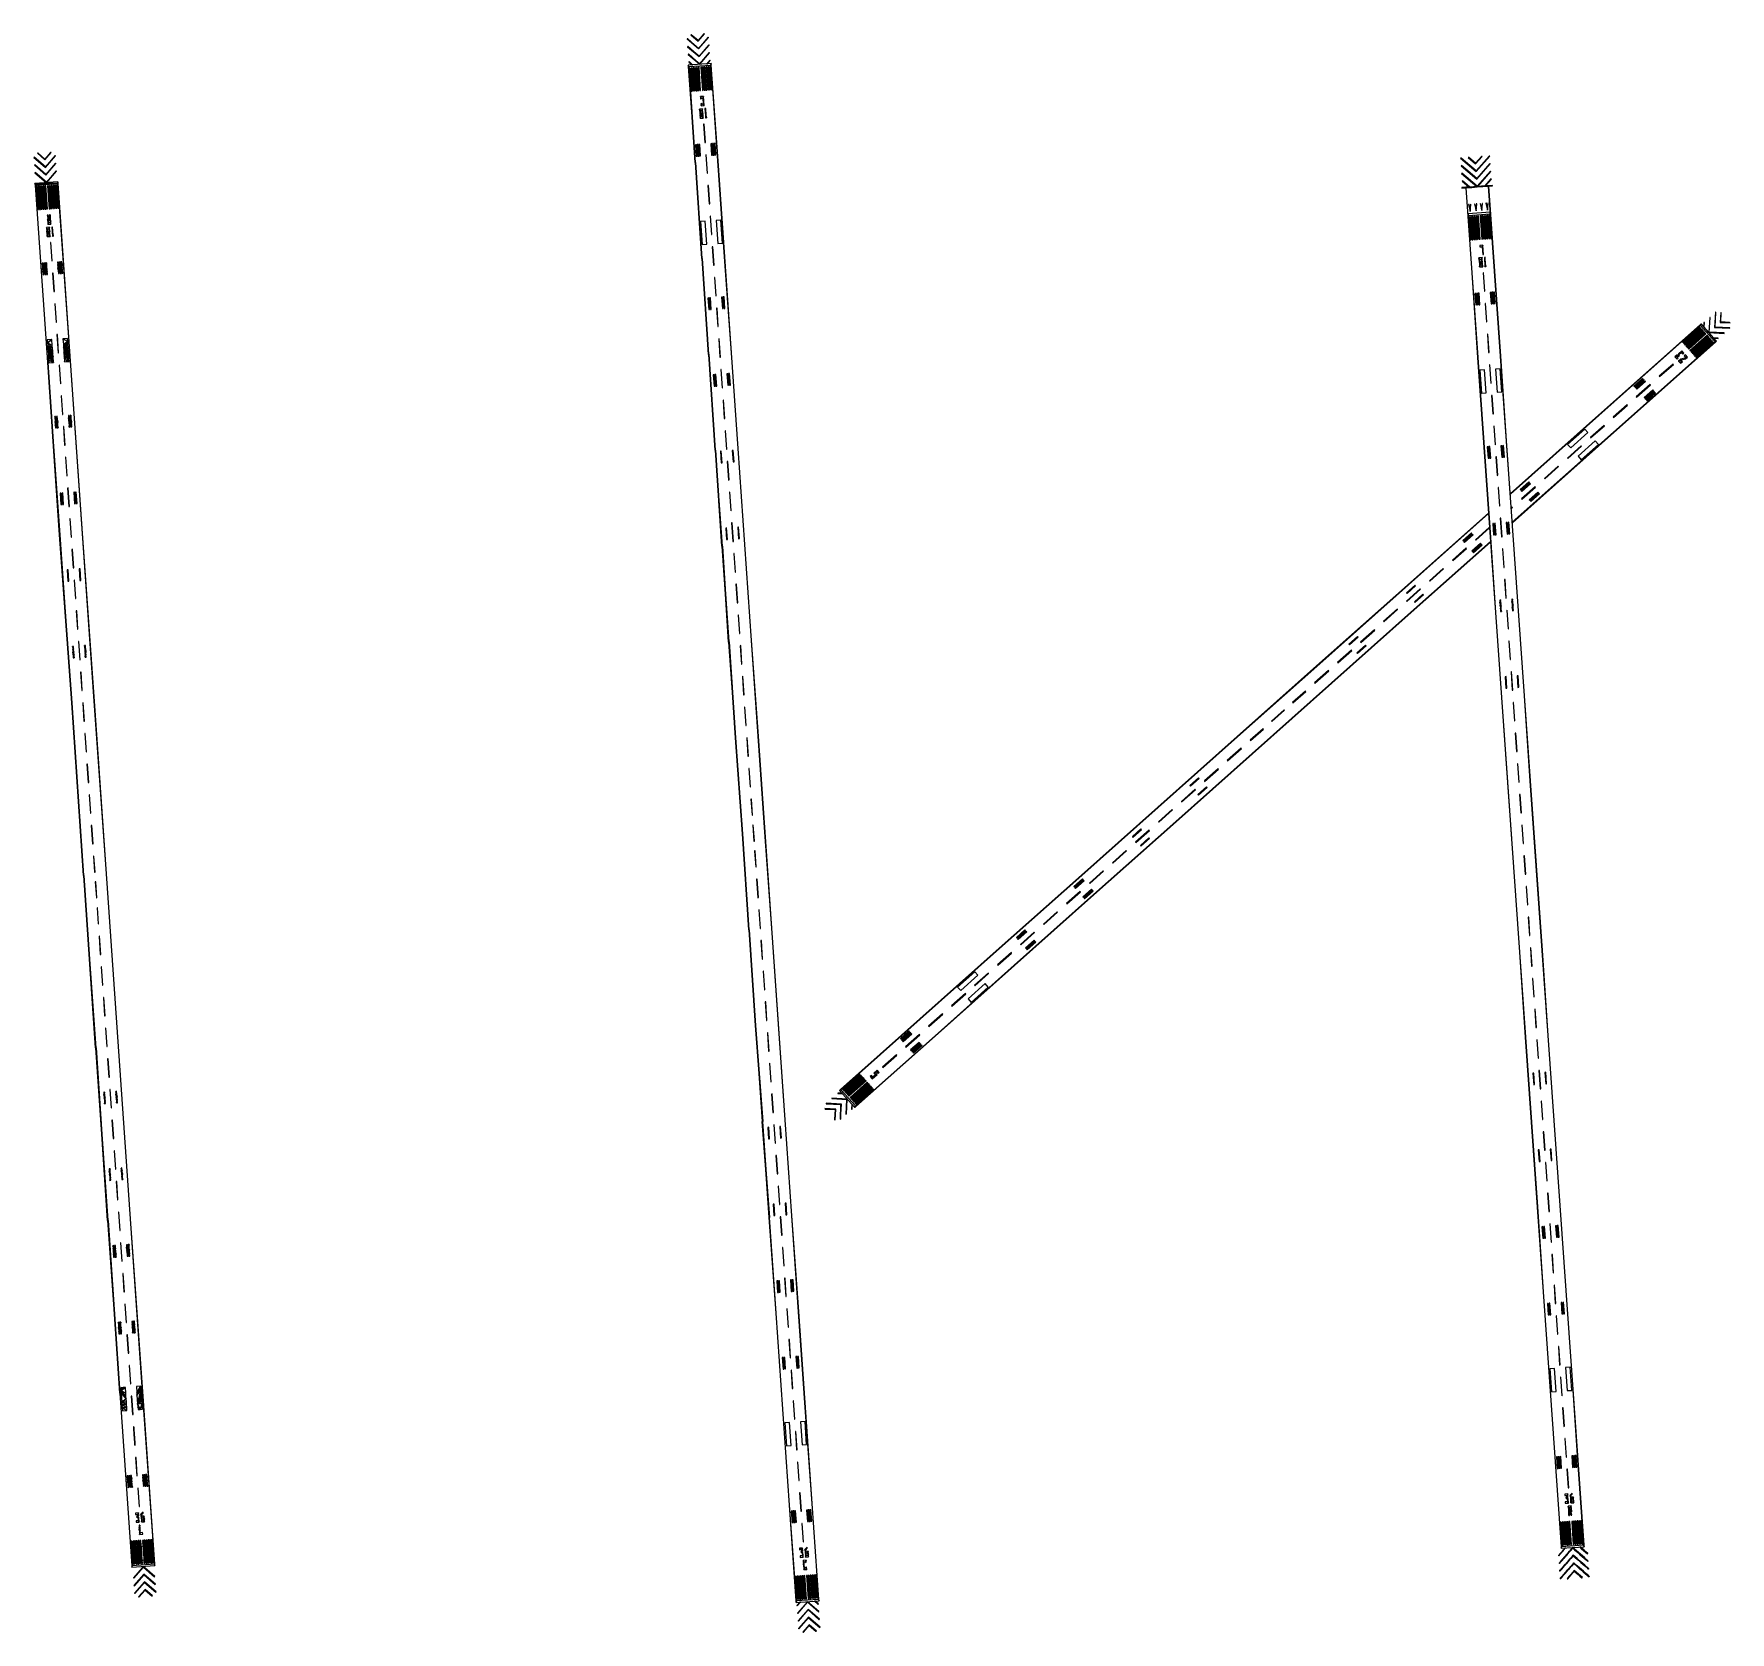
# Model space of a CAD drawing. Extents: x -9400 to 1633, y -9229 to 1165.
import ezdxf

# ---------------------------------------------------------------- set-up
doc = ezdxf.new("R2010")
doc.units = 0

msp = doc.modelspace()

# ---------------------------------------------------------------- linework, layer by layer
at = {"layer": 'mg_to_dxf', "color": 251}
for points in [[(-5151.16, 1131.88), (-5151.16, 1131.88), (-5076.73, 1071.18), (-5149.19, 1134.15)], [(-5076.43, 1066.95), (-5076.43, 1066.95), (-5076.73, 1071.18), (-5151.16, 1131.88)], [(-5079.93, 1116.83), (-5079.93, 1116.83), (-5123.74, 1158.87), (-5127.97, 1158.57)], [(-5080.23, 1121.06), (-5080.23, 1121.06), (-5123.74, 1158.87), (-5079.93, 1116.83)], [(-5080.23, 1121.06), (-5080.23, 1121.06), (-5038.19, 1164.87), (-5042.42, 1164.57)], [(-5080.23, 1121.06), (-5080.23, 1121.06), (-5079.93, 1116.83), (-5038.19, 1164.87)], [(-5076.73, 1071.18), (-5076.73, 1071.18), (-5011.5, 1141.68), (-5013.77, 1143.65)], [(-5076.73, 1071.18), (-5076.73, 1071.18), (-5076.43, 1066.95), (-5011.5, 1141.68)], [(-5147.66, 1082.01), (-5147.66, 1082.01), (-5073.23, 1021.31), (-5145.69, 1084.27)], [(-5072.93, 1017.07), (-5072.93, 1017.07), (-5073.23, 1021.31), (-5147.66, 1082.01)], [(-5144.16, 1032.13), (-5144.16, 1032.13), (-5069.73, 971.43), (-5142.19, 1034.39)], [(-5069.43, 967.2), (-5069.43, 967.2), (-5069.73, 971.43), (-5144.16, 1032.13)], [(-5073.23, 1021.31), (-5073.23, 1021.31), (-5008, 1091.8), (-5010.27, 1093.77)], [(-5073.23, 1021.31), (-5073.23, 1021.31), (-5072.93, 1017.07), (-5008, 1091.8)], [(-5069.73, 971.43), (-5069.73, 971.43), (-5004.5, 1041.92), (-5006.77, 1043.89)], [(-5069.73, 971.43), (-5069.73, 971.43), (-5069.43, 967.2), (-5004.5, 1041.92)], [(-5001, 992.05), (-5003.27, 994.01), (-5023.79, 970.4), (-5019.56, 970.69)], [(-5144.25, 961.95), (-5140.56, 952.18), (-4996.91, 962.26), (-4994.62, 972.44)], [(-5140.56, 952.18), (-5144.25, 961.95), (-5143.55, 951.97)], [(-5099.8, 328.34), (-5099.8, 328.34), (-5140.56, 952.18), (-5143.55, 951.97)], [(-5138.69, 984.51), (-5140.66, 982.25), (-5119.31, 963.7), (-5115.08, 963.99)], [(-5096.81, 328.55), (-5096.81, 328.55), (-5140.56, 952.18), (-5099.8, 328.34)], [(-5131.13, 942.82), (-5136.87, 942.42), (-5126.37, 792.79), (-5120.63, 793.19)], [(-5119.66, 943.63), (-5125.39, 943.22), (-5114.9, 793.59), (-5109.16, 793.99)], [(-5103.43, 794.4), (-5097.69, 794.8), (-5108.19, 944.43), (-5113.92, 944.03)], [(-5096.71, 945.23), (-5102.45, 944.83), (-5091.95, 795.2), (-5086.22, 795.6)], [(-5085.24, 946.04), (-5090.98, 945.64), (-5080.48, 796), (-5074.75, 796.41)], [(-5069.01, 796.81), (-5063.27, 797.21), (-5073.77, 946.84), (-5079.51, 946.44)], [(-5051.8, 798.02), (-5046.07, 798.42), (-5056.56, 948.05), (-5062.3, 947.65)], [(-5045.09, 948.86), (-5050.83, 948.45), (-5040.33, 798.82), (-5034.59, 799.22)], [(-5028.86, 799.63), (-5023.12, 800.03), (-5033.62, 949.66), (-5039.35, 949.26)], [(-5017.39, 800.43), (-5011.65, 800.83), (-5022.15, 950.47), (-5027.88, 950.06)], [(-5005.92, 801.24), (-5000.18, 801.64), (-5010.68, 951.27), (-5016.41, 950.87)], [(-4994.44, 802.04), (-4988.71, 802.44), (-4999.2, 952.07), (-5004.94, 951.67)], [(-4993.92, 962.47), (-4994.62, 972.44), (-4996.91, 962.26)], [(-4950.17, 338.84), (-4993.92, 962.47), (-4996.91, 962.26), (-4953.17, 338.63)], [(-5054.43, 667.51), (-5050.14, 677.84), (-5070.09, 676.44), (-5064.4, 666.81)], [(-5070.09, 676.44), (-5070.09, 676.44), (-5063.07, 647.86), (-5064.4, 666.81)], [(-5067.96, 646.01), (-5067.96, 646.01), (-5063.07, 647.86), (-5070.09, 676.44)], [(-5044.76, 758.41), (-5064.71, 757.01), (-5059.03, 747.39), (-5049.05, 748.09)], [(-5064.71, 757.01), (-5063.74, 743.05), (-5058.75, 743.4), (-5059.03, 747.39)], [(-5056.23, 707.48), (-5056.51, 711.48), (-5061.5, 711.13), (-5060.52, 697.16)], [(-5060.52, 697.16), (-5040.57, 698.56), (-5046.25, 708.18), (-5056.23, 707.48)], [(-5048, 647.41), (-5048, 647.41), (-5050.14, 677.84), (-5054.43, 667.51)], [(-5051.25, 643.68), (-5051.25, 643.68), (-5054.43, 667.51), (-5053.1, 648.56)], [(-5048, 647.41), (-5048, 647.41), (-5054.43, 667.51), (-5051.25, 643.68)], [(-5040.57, 698.56), (-5044.76, 758.41), (-5049.05, 748.09), (-5046.25, 708.18)], [(-5032.03, 634), (-5027.04, 634.35), (-5030.19, 679.24), (-5035.18, 678.89)], [(-5067.96, 646.01), (-5067.96, 646.01), (-5064.22, 642.77), (-5063.07, 647.86)], [(-5067.47, 639.03), (-5062.37, 637.88), (-5062.37, 637.88), (-5064.22, 642.77)], [(-5061.6, 626.91), (-5062.37, 637.88), (-5067.47, 639.03), (-5065.89, 616.59)], [(-5051.63, 627.61), (-5061.6, 626.91), (-5065.89, 616.59), (-5045.94, 617.99)], [(-5063.07, 647.86), (-5064.22, 642.77), (-5062.37, 637.88)], [(-5063.07, 647.86), (-5062.37, 637.88), (-5052.4, 638.58), (-5053.1, 648.56)], [(-5051.25, 643.68), (-5053.1, 648.56), (-5052.4, 638.58)], [(-5052.4, 638.58), (-5047.52, 640.43), (-5051.25, 643.68)], [(-5045.94, 617.99), (-5047.52, 640.43), (-5052.4, 638.58), (-5051.63, 627.61)], [(-5032.25, 458.55), (-5040.65, 578.26), (-5043.64, 578.05), (-5035.24, 458.34)], [(-5032.03, 634), (-5026.69, 629.36), (-5027.04, 634.35)], [(-5030.98, 619.03), (-5025.99, 619.38), (-5026.69, 629.36), (-5032.03, 634)], [(-5025.99, 619.38), (-5024.13, 621.51), (-5024.69, 629.5), (-5026.69, 629.36)], [(-5091.64, 369.18), (-5085.66, 369.6), (-5090.91, 444.41), (-5096.89, 443.99)], [(-5080.67, 369.95), (-5074.68, 370.37), (-5079.93, 445.18), (-5085.92, 444.76)], [(-5069.7, 370.72), (-5063.71, 371.14), (-5068.96, 445.95), (-5074.94, 445.53)], [(-4991.15, 451.41), (-4997.14, 450.99), (-4991.89, 376.17), (-4985.9, 376.59)], [(-4980.18, 452.18), (-4986.16, 451.76), (-4980.91, 376.94), (-4974.93, 377.36)], [(-4969.2, 452.95), (-4975.19, 452.53), (-4969.94, 377.71), (-4963.96, 378.13)], [(-9325.22, 301.04), (-9397.68, 364), (-9399.65, 361.74), (-9324.93, 296.8)], [(-9328.72, 350.91), (-9372.22, 388.72), (-9376.46, 388.43), (-9328.42, 346.68)], [(-9328.42, 346.68), (-9286.68, 394.72), (-9290.91, 394.42), (-9328.72, 350.91)], [(-9324.93, 296.8), (-9259.99, 371.53), (-9262.26, 373.49), (-9325.22, 301.04)], [(-5026.65, 378.75), (-5029.65, 378.54), (-5021.25, 258.83), (-5018.26, 259.04)], [(-4906.43, -284.8), (-4950.17, 338.84), (-4953.17, 338.63), (-4909.42, -285.01)], [(-19.19, 273.57), (-116.07, 357.76), (-120.3, 357.46), (-18.89, 269.34)], [(-22.68, 323.45), (-66.19, 361.25), (-70.42, 360.96), (-22.39, 319.22)], [(-22.39, 319.22), (19.35, 367.25), (15.12, 366.96), (-22.68, 323.45)], [(-18.89, 269.34), (69.23, 370.75), (65, 370.45), (-19.19, 273.57)], [(-9321.73, 251.16), (-9394.19, 314.13), (-9396.15, 311.86), (-9321.43, 246.93)], [(-9318.23, 201.28), (-9390.69, 264.25), (-9392.66, 261.98), (-9317.94, 197.05)], [(-9321.43, 246.93), (-9256.5, 321.65), (-9258.76, 323.62), (-9321.73, 251.16)], [(-9317.94, 197.05), (-9253, 271.77), (-9255.26, 273.74), (-9318.23, 201.28)], [(-5099.8, 328.34), (-5099.8, 328.34), (-5096.81, 328.55), (-5099.8, 328.34)], [(-5096.81, 328.55), (-5096.81, 328.55), (-5099.8, 328.34), (-5096.81, 328.55)], [(-5056.06, -295.3), (-5056.06, -295.3), (-5096.81, 328.55), (-5099.8, 328.34)], [(-5053.07, -295.09), (-5053.07, -295.09), (-5096.81, 328.55), (-5056.06, -295.3)], [(-15.69, 223.69), (-114.84, 309.85), (-116.8, 307.58), (-15.39, 219.46)], [(-111.34, 259.97), (-113.31, 257.7), (-15.1, 172.37), (-12.19, 173.82)], [(-15.39, 219.46), (72.73, 320.87), (70.47, 322.84), (-15.69, 223.69)], [(-12.19, 173.82), (-9.11, 172.79), (76.23, 271), (73.96, 272.96)], [(36.54, 175.99), (40.77, 176.28), (79.73, 221.12), (77.46, 223.09)], [(-9392.75, 191.81), (-9392.75, 191.81), (-9245.41, 192.11), (-9243.12, 202.29)], [(-9389.06, 182.04), (-9389.06, 182.04), (-9245.41, 192.11), (-9392.75, 191.81)], [(-9392.75, 191.79), (-9389.06, 182.04), (-9392.75, 191.81)], [(-9389.06, 182.04), (-9389.06, 182.04), (-9392.75, 191.79), (-9392.05, 181.83)], [(-9389.06, 182.04), (-9389.06, 182.04), (-9392.05, 181.83), (-9245.41, 192.11)], [(-9392.05, 181.83), (-9313.4, -940.55), (-9310.41, -940.34), (-9389.06, 182.04)], [(-9374.88, 22.64), (-9369.15, 23.04), (-9379.63, 172.68), (-9385.37, 172.27)], [(-9363.41, 23.44), (-9357.67, 23.85), (-9368.16, 173.48), (-9373.9, 173.08)], [(-9351.94, 24.25), (-9346.2, 24.65), (-9356.69, 174.28), (-9362.42, 173.88)], [(-9345.22, 175.09), (-9350.95, 174.69), (-9340.47, 25.05), (-9334.73, 25.45)], [(-9333.75, 175.89), (-9339.48, 175.49), (-9329, 25.86), (-9323.26, 26.26)], [(-9328.01, 176.29), (-9317.52, 26.66), (-9311.79, 27.06), (-9322.27, 176.7)], [(-9300.32, 27.87), (-9294.58, 28.27), (-9305.07, 177.9), (-9310.8, 177.5)], [(-9299.33, 178.3), (-9288.84, 28.67), (-9283.11, 29.07), (-9293.59, 178.71)], [(-9277.37, 29.47), (-9271.64, 29.88), (-9282.12, 179.51), (-9287.86, 179.11)], [(-9270.65, 180.31), (-9276.39, 179.91), (-9265.9, 30.28), (-9260.16, 30.68)], [(-9259.18, 181.12), (-9264.91, 180.72), (-9254.43, 31.08), (-9248.69, 31.48)], [(-9247.71, 181.92), (-9253.44, 181.52), (-9242.96, 31.89), (-9237.22, 32.29)], [(-9245.41, 192.11), (-9242.42, 192.32), (-9243.12, 202.29)], [(-9242.42, 192.32), (-9245.41, 192.11), (-9166.76, -930.27), (-9163.76, -930.06)], [(-5007.25, 59.32), (-5004.26, 59.53), (-5012.66, 179.24), (-5015.65, 179.03)], [(-86.92, 167.33), (-111.86, 165.58), (-111.65, 162.59), (-86.71, 164.34)], [(-64.97, 168.87), (-60.74, 169.17), (-107.84, 210.09), (-109.81, 207.83)], [(-83.72, 164.55), (-83.93, 167.54), (-86.92, 167.33), (-86.71, 164.34)], [(-44.98, -387.84), (-83.72, 164.55), (-86.71, 164.34), (-47.97, -388.05)], [(-64.97, 168.87), (-83.93, 167.54), (-83.72, 164.55)], [(-83.72, 164.55), (-47.8, 167.06), (-60.74, 169.17), (-64.97, 168.87)], [(-15.1, 172.37), (-60.74, 169.17), (-47.8, 167.06), (-11.89, 169.58)], [(-47.8, 167.06), (-11.89, 169.58), (24.02, 172.1)], [(-9.11, 172.79), (-12.19, 173.82), (-15.1, 172.37)], [(-11.89, 169.58), (-9.11, 172.79), (-15.1, 172.37)], [(-11.89, 169.58), (24.02, 172.1), (36.54, 175.99), (-9.11, 172.79)], [(24.02, 172.1), (59.93, 174.62), (40.77, 176.28), (36.54, 175.99)], [(59.93, 174.62), (59.72, 177.61), (40.77, 176.28)], [(62.71, 177.82), (59.72, 177.61), (59.93, 174.62), (62.92, 174.83)], [(101.66, -377.56), (62.92, 174.83), (59.93, 174.62), (98.67, -377.77)], [(87.86, 176.58), (87.65, 179.57), (62.71, 177.82), (62.92, 174.83)], [(71.82, 5.04), (-71.82, -5.04), (-71.12, -15.01), (72.52, -4.94)], [(-58.44, 29.23), (-64.87, 56.09), (-67.79, 55.39), (-57.16, 11.03)], [(-57.16, 11.03), (-52.83, 56.44), (-55.81, 56.73), (-58.44, 29.23)], [(-21.03, 31.86), (-27.47, 58.72), (-30.38, 58.02), (-19.75, 13.65)], [(-19.75, 13.65), (-15.42, 59.07), (-18.41, 59.35), (-21.03, 31.86)], [(16.38, 34.48), (9.94, 61.34), (7.02, 60.64), (17.65, 16.27)], [(17.65, 16.27), (21.99, 61.69), (19, 61.97), (16.38, 34.48)], [(53.79, 37.1), (47.35, 63.96), (44.43, 63.26), (55.06, 18.9)], [(55.06, 18.9), (59.4, 64.31), (56.41, 64.6), (53.79, 37.1)], [(-9298.66, -92.31), (-9318.61, -93.71), (-9312.92, -103.34), (-9302.95, -102.64)], [(-9316.48, -124.13), (-9316.48, -124.13), (-9312.92, -103.34), (-9318.61, -93.71)], [(-9312.74, -127.38), (-9312.74, -127.38), (-9312.92, -103.34), (-9316.48, -124.13)], [(-9313.21, -13.14), (-9306.82, -37.75), (-9301.48, -37.37), (-9307.87, -12.76)], [(-9312.74, -127.38), (-9312.74, -127.38), (-9311.6, -122.29), (-9312.92, -103.34)], [(-9305.82, -47.7), (-9306.82, -37.75), (-9311.51, -38.08)], [(-9311.51, -38.08), (-9309.06, -72.99), (-9304.77, -62.67), (-9305.82, -47.7)], [(-9294.75, -61.96), (-9304.77, -62.67), (-9309.06, -72.99), (-9289.06, -71.59)], [(-9295.8, -47), (-9301.48, -37.37), (-9306.82, -37.75), (-9305.82, -47.7)], [(-9302.95, -102.64), (-9302.95, -102.64), (-9296.53, -122.74), (-9298.66, -92.31)], [(-9301.62, -121.59), (-9301.62, -121.59), (-9296.53, -122.74), (-9302.95, -102.64)], [(-9296.5, -37.03), (-9301.48, -37.37), (-9295.8, -47)], [(-9298.24, -12.09), (-9296.5, -37.02), (-9293.26, -11.74)], [(-9293.26, -11.74), (-9296.5, -37.02), (-9295.8, -47), (-9290.11, -56.63)], [(-9289.06, -71.59), (-9290.11, -56.63), (-9295.8, -47), (-9294.75, -61.96)], [(-9278.71, -90.91), (-9283.7, -91.26), (-9279.5, -151.12), (-9275.21, -140.79)], [(-5033.97, -52.82), (-5063.9, -54.92), (-5053.4, -204.55), (-5023.48, -202.45)], [(-4998.66, -20.27), (-5001.66, -20.48), (-4993.26, -140.19), (-4990.27, -139.98)], [(-4932.22, -45.68), (-4962.15, -47.78), (-4951.65, -197.42), (-4921.73, -195.32)], [(-56.94, -174.41), (-51.2, -174.01), (-61.7, -24.38), (-67.43, -24.78)], [(-45.47, -173.61), (-39.73, -173.2), (-50.22, -23.57), (-55.96, -23.97)], [(-38.75, -22.77), (-44.49, -23.17), (-33.99, -172.8), (-28.26, -172.4)], [(-22.52, -172), (-16.79, -171.59), (-27.28, -21.96), (-33.02, -22.36)], [(-15.81, -21.16), (-21.54, -21.56), (-11.05, -171.19), (-5.31, -170.79)], [(0.42, -170.39), (6.16, -169.99), (-4.34, -20.35), (-10.07, -20.76)], [(17.63, -169.18), (23.36, -168.78), (12.87, -19.15), (7.14, -19.55)], [(29.1, -168.38), (34.84, -167.97), (24.34, -18.34), (18.61, -18.74)], [(40.57, -167.57), (46.31, -167.17), (35.81, -17.54), (30.08, -17.94)], [(47.29, -16.73), (41.55, -17.14), (52.04, -166.77), (57.78, -166.37)], [(58.76, -15.93), (53.02, -16.33), (63.52, -165.96), (69.25, -165.56)], [(74.99, -165.16), (80.72, -164.76), (70.23, -15.12), (64.49, -15.53)], [(-9315.99, -131.12), (-9315.99, -131.12), (-9310.9, -132.26), (-9312.74, -127.38)], [(-9314.42, -153.56), (-9314.42, -153.56), (-9310.9, -132.26), (-9315.99, -131.12)], [(-9310.13, -143.24), (-9310.13, -143.24), (-9310.9, -132.26), (-9314.42, -153.56)], [(-9300.15, -142.54), (-9310.13, -143.24), (-9314.42, -153.56), (-9294.46, -152.16)], [(-9310.9, -132.26), (-9311.6, -122.29), (-9312.74, -127.38)], [(-9311.6, -122.29), (-9310.9, -132.26), (-9300.92, -131.57), (-9301.62, -121.59)], [(-9301.62, -121.59), (-9301.62, -121.59), (-9299.77, -126.47), (-9296.53, -122.74)], [(-9299.77, -126.47), (-9301.62, -121.59), (-9300.92, -131.57)], [(-9300.92, -131.57), (-9300.92, -131.57), (-9294.46, -152.16), (-9299.77, -126.47)], [(-9300.92, -131.57), (-9300.92, -131.57), (-9300.15, -142.54), (-9294.46, -152.16)], [(-9299.77, -126.47), (-9299.77, -126.47), (-9294.46, -152.16), (-9296.04, -129.72)], [(-9289.17, -191.89), (-9292.17, -192.1), (-9283.78, -311.81), (-9280.79, -311.6)], [(-9274.51, -150.77), (-9275.21, -140.79), (-9279.5, -151.12)], [(-9272.66, -148.65), (-9273.22, -140.65), (-9275.21, -140.79), (-9274.51, -150.77)], [(-4984.67, -219.78), (-4987.66, -219.99), (-4979.26, -339.7), (-4976.27, -339.49)], [(24.67, -208.79), (4.72, -210.19), (5.42, -220.16), (20.38, -219.11)], [(20.38, -219.11), (23.88, -268.99), (28.86, -268.64), (24.67, -208.79)], [(-9338.13, -344.44), (-9338.13, -344.44), (-9339.44, -325.73), (-9345.43, -326.15)], [(-9338.13, -344.44), (-9338.13, -344.44), (-9345.43, -326.15), (-9344.12, -344.86)], [(-9327.16, -343.67), (-9327.16, -343.67), (-9328.47, -324.96), (-9334.45, -325.38)], [(-9327.16, -343.67), (-9327.16, -343.67), (-9334.45, -325.38), (-9331.83, -362.79)], [(-9322.17, -343.32), (-9322.17, -343.32), (-9317.5, -324.2), (-9323.48, -324.62)], [(-9320.86, -362.02), (-9320.86, -362.02), (-9317.5, -324.2), (-9322.17, -343.32)], [(-9320.86, -362.02), (-9320.86, -362.02), (-9314.87, -361.6), (-9317.5, -324.2)], [(-9244.36, -337.87), (-9244.36, -337.87), (-9239.69, -318.74), (-9245.67, -319.16)], [(-9244.36, -337.87), (-9244.36, -337.87), (-9238.38, -337.45), (-9239.69, -318.74)], [(-9227.4, -336.68), (-9227.4, -336.68), (-9228.71, -317.97), (-9234.7, -318.39)], [(-9227.4, -336.68), (-9227.4, -336.68), (-9234.7, -318.39), (-9232.08, -355.8)], [(-9216.43, -335.91), (-9216.43, -335.91), (-9217.74, -317.21), (-9223.73, -317.62)], [(-9216.43, -335.91), (-9216.43, -335.91), (-9223.73, -317.62), (-9221.1, -355.03)], [(-5056.06, -295.3), (-5056.06, -295.3), (-5053.07, -295.09), (-5056.06, -295.3)], [(-5053.07, -295.09), (-5053.07, -295.09), (-5056.06, -295.3), (-5053.07, -295.09)], [(-5012.31, -918.93), (-5012.31, -918.93), (-5053.07, -295.09), (-5056.06, -295.3)], [(-5009.32, -918.72), (-5009.32, -918.72), (-5053.07, -295.09), (-5012.31, -918.93)], [(-4862.68, -908.43), (-4906.43, -284.8), (-4909.42, -285.01), (-4865.67, -908.64)], [(19.29, -289.36), (-0.66, -290.76), (5.03, -300.38), (15, -299.68)], [(5.21, -324.43), (5.21, -324.43), (-0.66, -290.76), (1.47, -321.18)], [(6.36, -319.34), (6.36, -319.34), (-0.66, -290.76), (5.21, -324.43)], [(6.36, -319.34), (6.36, -319.34), (5.03, -300.38), (-0.66, -290.76)], [(1.96, -328.17), (1.96, -328.17), (7.06, -329.31), (5.21, -324.43)], [(3.54, -350.61), (3.54, -350.61), (7.06, -329.31), (1.96, -328.17)], [(7.83, -340.29), (7.83, -340.29), (7.06, -329.31), (3.54, -350.61)], [(7.06, -329.31), (6.36, -319.34), (5.21, -324.43)], [(17.03, -328.61), (16.33, -318.64), (6.36, -319.34), (7.06, -329.31)], [(15, -299.68), (20.36, -304.57), (19.29, -289.36)], [(21.42, -319.78), (20.36, -304.57), (15, -299.68), (16.33, -318.64)], [(16.33, -318.64), (16.68, -323.63), (18.18, -323.52), (21.42, -319.78)], [(21.91, -326.77), (18.18, -323.52), (16.68, -323.63), (17.03, -328.61)], [(23.49, -349.21), (21.91, -326.77), (17.03, -328.61), (17.8, -339.59)], [(42.74, -337.84), (39.24, -287.96), (34.25, -288.31), (38.45, -348.16)], [(-9342.8, -363.56), (-9342.8, -363.56), (-9338.13, -344.44), (-9344.12, -344.86)], [(-9342.8, -363.56), (-9342.8, -363.56), (-9336.82, -363.14), (-9338.13, -344.44)], [(-9342.8, -363.56), (-9342.8, -363.56), (-9341.49, -382.27), (-9336.82, -363.14)], [(-9341.49, -382.27), (-9341.49, -382.27), (-9334.2, -400.55), (-9336.82, -363.14)], [(-9341.49, -382.27), (-9341.49, -382.27), (-9340.18, -400.97), (-9334.2, -400.55)], [(-9330.52, -381.5), (-9330.52, -381.5), (-9327.16, -343.67), (-9331.83, -362.79)], [(-9330.52, -381.5), (-9330.52, -381.5), (-9325.85, -362.37), (-9327.16, -343.67)], [(-9330.52, -381.5), (-9330.52, -381.5), (-9323.23, -399.78), (-9325.85, -362.37)], [(-9330.52, -381.5), (-9330.52, -381.5), (-9329.21, -400.2), (-9323.23, -399.78)], [(-9318.24, -399.43), (-9318.24, -399.43), (-9314.87, -361.6), (-9320.86, -362.02)], [(-9313.56, -380.31), (-9313.56, -380.31), (-9314.87, -361.6), (-9318.24, -399.43)], [(-9313.56, -380.31), (-9313.56, -380.31), (-9318.24, -399.43), (-9312.25, -399.01)], [(-9269.8, -511.32), (-9266.8, -511.11), (-9275.19, -391.4), (-9278.19, -391.61)], [(-9244.36, -337.87), (-9244.36, -337.87), (-9237.06, -356.15), (-9238.38, -337.45)], [(-9235.75, -374.86), (-9235.75, -374.86), (-9237.06, -356.15), (-9244.36, -337.87)], [(-9235.75, -374.86), (-9235.75, -374.86), (-9244.36, -337.87), (-9243.05, -356.57)], [(-9234.44, -393.56), (-9234.44, -393.56), (-9243.05, -356.57), (-9240.43, -393.98)], [(-9235.75, -374.86), (-9235.75, -374.86), (-9243.05, -356.57), (-9234.44, -393.56)], [(-9230.77, -374.51), (-9230.77, -374.51), (-9227.4, -336.68), (-9232.08, -355.8)], [(-9230.77, -374.51), (-9230.77, -374.51), (-9226.09, -355.38), (-9227.4, -336.68)], [(-9230.77, -374.51), (-9230.77, -374.51), (-9223.47, -392.79), (-9226.09, -355.38)], [(-9230.77, -374.51), (-9230.77, -374.51), (-9229.46, -393.21), (-9223.47, -392.79)], [(-9216.43, -335.91), (-9216.43, -335.91), (-9221.1, -355.03), (-9219.79, -373.74)], [(-9216.43, -335.91), (-9216.43, -335.91), (-9219.79, -373.74), (-9215.12, -354.61)], [(-9219.79, -373.74), (-9219.79, -373.74), (-9212.5, -392.02), (-9215.12, -354.61)], [(-9219.79, -373.74), (-9219.79, -373.74), (-9218.48, -392.44), (-9212.5, -392.02)], [(-4965.27, -539.21), (-4962.28, -539), (-4970.67, -419.29), (-4973.67, -419.5)], [(-6.24, -940.23), (-44.98, -387.84), (-47.97, -388.05), (-9.23, -940.44)], [(17.8, -339.59), (7.83, -340.29), (3.54, -350.61), (23.49, -349.21)], [(28.78, -388.94), (25.79, -389.15), (34.18, -508.86), (37.18, -508.65)], [(38.45, -348.16), (43.44, -347.81), (42.74, -337.84)], [(45.3, -345.69), (44.73, -337.7), (42.74, -337.84), (43.44, -347.81)], [(140.4, -929.94), (101.66, -377.56), (98.67, -377.77), (137.41, -930.15)], [(-5004.97, -552.02), (-4999.72, -626.83), (-4993.74, -626.41), (-4998.99, -551.6)], [(-4927.16, -546.56), (-4921.91, -621.37), (-4915.93, -620.95), (-4921.18, -546.14)], [(-4910.94, -620.6), (-4904.96, -620.18), (-4910.2, -545.37), (-4916.19, -545.79)], [(-21.48, -522.78), (-27.46, -523.2), (-22.22, -598.02), (-16.23, -597.6)], [(-10.51, -522.01), (-16.49, -522.43), (-11.24, -597.25), (-5.26, -596.83)], [(-0.27, -596.48), (5.71, -596.06), (0.47, -521.24), (-5.52, -521.66)], [(77.54, -591.02), (83.52, -590.6), (78.28, -515.79), (72.29, -516.21)], [(89.25, -515.02), (83.26, -515.44), (88.51, -590.25), (94.5, -589.83)], [(99.48, -589.48), (105.47, -589.06), (100.22, -514.25), (94.24, -514.67)], [(-9261.21, -590.91), (-9264.21, -591.12), (-9255.82, -710.83), (-9252.82, -710.62)], [(-5010.7, -627.6), (-5004.71, -627.18), (-5009.96, -552.37), (-5015.94, -552.79)], [(-4956.68, -618.8), (-4959.67, -619.01), (-4951.27, -738.72), (-4948.28, -738.51)], [(48.17, -708.37), (51.17, -708.16), (42.77, -588.45), (39.78, -588.66)], [(1534.79, -741.18), (1540.4, -645.34), (1537.41, -645.17), (1531.62, -743.99)], [(1568.98, -710.77), (1572.16, -707.95), (1575.52, -650.41), (1572.7, -647.23)], [(778.84, -1317.17), (1438.94, -730.07), (1436.95, -727.83), (776.85, -1314.92)], [(1321.38, -838.64), (1325.2, -842.94), (1437.28, -743.25), (1433.46, -738.96)], [(1329.02, -847.24), (1332.84, -851.53), (1444.93, -751.85), (1441.11, -747.55)], [(1452.57, -760.44), (1448.75, -756.14), (1336.67, -855.83), (1340.49, -860.13)], [(1460.21, -769.03), (1456.39, -764.74), (1344.31, -864.42), (1348.13, -868.72)], [(1438.94, -730.07), (1446.41, -723.42), (1444.42, -721.18), (1436.95, -727.83)], [(1446.41, -723.42), (1438.94, -730.07), (1534.64, -837.67), (1542.11, -831.02)], [(1465.68, -711.8), (1462.69, -711.63), (1461.03, -739.86), (1463.85, -743.03)], [(1497.43, -774.4), (1503.04, -678.57), (1500.05, -678.4), (1494.26, -777.22)], [(1534.79, -741.18), (1531.62, -743.99), (1630.45, -749.78), (1630.63, -746.78)], [(1568.98, -710.77), (1632.52, -714.48), (1629.7, -711.31), (1572.16, -707.95)], [(-9311.16, -843.77), (-9311.16, -843.77), (-9282.54, -822.97), (-9312.47, -825.07)], [(-9311.16, -843.77), (-9311.16, -843.77), (-9279.92, -860.38), (-9282.54, -822.97)], [(-9278.61, -879.09), (-9278.61, -879.09), (-9279.92, -860.38), (-9311.16, -843.77)], [(-9309.85, -862.48), (-9309.85, -862.48), (-9278.61, -879.09), (-9311.16, -843.77)], [(-9309.85, -862.48), (-9309.85, -862.48), (-9275.99, -916.49), (-9277.3, -897.79)], [(-9309.85, -862.48), (-9309.85, -862.48), (-9277.3, -897.79), (-9278.61, -879.09)], [(-9274.68, -935.2), (-9274.68, -935.2), (-9275.99, -916.49), (-9309.85, -862.48)], [(-9308.54, -881.18), (-9308.54, -881.18), (-9274.68, -935.2), (-9309.85, -862.48)], [(-9272.06, -972.61), (-9272.06, -972.61), (-9274.68, -935.2), (-9308.54, -881.18)], [(-9307.22, -899.89), (-9307.22, -899.89), (-9272.06, -972.61), (-9308.54, -881.18)], [(-9241.83, -910.34), (-9238.84, -910.13), (-9247.23, -790.42), (-9250.22, -790.63)], [(-9179.48, -834.55), (-9179.48, -834.55), (-9180.79, -815.84), (-9210.72, -817.94)], [(-9179.48, -834.55), (-9179.48, -834.55), (-9210.72, -817.94), (-9208.1, -855.35)], [(-9179.48, -834.55), (-9179.48, -834.55), (-9208.1, -855.35), (-9206.79, -874.05)], [(-9179.48, -834.55), (-9179.48, -834.55), (-9206.79, -874.05), (-9178.17, -853.25)], [(-9178.17, -853.25), (-9178.17, -853.25), (-9206.79, -874.05), (-9205.47, -892.76)], [(-9205.47, -892.76), (-9205.47, -892.76), (-9176.86, -871.95), (-9178.17, -853.25)], [(-9205.47, -892.76), (-9205.47, -892.76), (-9204.16, -911.46), (-9176.86, -871.95)], [(-9204.16, -911.46), (-9204.16, -911.46), (-9202.85, -930.16), (-9176.86, -871.95)], [(-9176.86, -871.95), (-9176.86, -871.95), (-9202.85, -930.16), (-9200.23, -967.57)], [(-9176.86, -871.95), (-9176.86, -871.95), (-9200.23, -967.57), (-9185.27, -966.52)], [(-9185.27, -966.52), (-9185.27, -966.52), (-9172.93, -928.07), (-9176.86, -871.95)], [(-4945.68, -818.52), (-4937.28, -938.23), (-4934.29, -938.02), (-4942.68, -818.31)], [(56.76, -787.96), (53.77, -788.17), (62.17, -907.88), (65.16, -907.67)], [(876.53, -1427.01), (1536.63, -839.91), (1534.64, -837.67), (874.54, -1424.77)], [(1467.85, -777.63), (1464.03, -773.33), (1351.95, -873.02), (1355.77, -877.31)], [(1359.59, -881.61), (1363.41, -885.91), (1475.5, -786.22), (1471.68, -781.92)], [(1371.06, -894.5), (1374.88, -898.8), (1486.96, -799.11), (1483.14, -794.81)], [(1494.6, -807.7), (1490.78, -803.4), (1378.7, -903.09), (1382.52, -907.39)], [(1502.25, -816.29), (1498.43, -812), (1386.34, -911.68), (1390.16, -915.98)], [(1509.89, -824.89), (1506.07, -820.59), (1393.99, -920.28), (1397.81, -924.57)], [(1405.45, -933.17), (1517.53, -833.48), (1513.71, -829.18), (1401.63, -928.87)], [(1525.17, -842.07), (1521.35, -837.78), (1409.27, -937.46), (1413.09, -941.76)], [(1497.43, -774.4), (1494.26, -777.22), (1593.09, -783.01), (1593.26, -780.01)], [(1555.73, -816.24), (1555.9, -813.24), (1524.67, -811.41), (1527.49, -814.58)], [(1536.63, -839.91), (1544.11, -833.27), (1542.11, -831.02), (1534.64, -837.67)], [(-9310.41, -940.34), (-9310.41, -940.34), (-9313.4, -940.55), (-9310.41, -940.34)], [(-9310.41, -940.34), (-9310.41, -940.34), (-9313.4, -940.55), (-9234.74, -2062.93)], [(-9313.4, -940.55), (-9313.4, -940.55), (-9313.4, -940.55), (-9310.41, -940.34)], [(-9310.41, -940.34), (-9310.41, -940.34), (-9234.74, -2062.93), (-9231.75, -2062.72)], [(-9305.91, -918.59), (-9305.91, -918.59), (-9272.06, -972.61), (-9307.22, -899.89)], [(-9272.06, -972.61), (-9272.06, -972.61), (-9305.91, -918.59), (-9304.6, -937.29)], [(-9303.29, -956), (-9303.29, -956), (-9272.06, -972.61), (-9304.6, -937.29)], [(-9303.29, -956), (-9303.29, -956), (-9301.98, -974.7), (-9272.06, -972.61)], [(-9233.25, -989.94), (-9236.24, -990.14), (-9227.85, -1109.85), (-9224.86, -1109.64)], [(-9172.93, -928.07), (-9172.93, -928.07), (-9185.27, -966.52), (-9171.62, -946.77)], [(-9171.62, -946.77), (-9171.62, -946.77), (-9185.27, -966.52), (-9170.3, -965.48)], [(-9166.76, -930.27), (-9088.1, -2052.65), (-9085.11, -2052.44), (-9163.76, -930.06)], [(-5009.32, -918.72), (-5009.32, -918.72), (-5012.31, -918.93), (-5009.32, -918.72)], [(-5009.32, -918.72), (-5009.32, -918.72), (-5012.31, -918.93)], [(-4968.57, -1542.57), (-4968.57, -1542.57), (-5009.32, -918.72), (-5012.31, -918.93)], [(-4968.57, -1542.57), (-4968.57, -1542.57), (-4965.58, -1542.36), (-5009.32, -918.72)], [(-4818.94, -1532.07), (-4862.68, -908.43), (-4865.67, -908.64), (-4821.93, -1532.28)], [(32.5, -1492.61), (-6.24, -940.23), (-9.23, -940.44), (29.51, -1492.82)], [(70.76, -987.47), (67.76, -987.68), (76.16, -1107.39), (79.15, -1107.18)], [(179.14, -1482.33), (140.4, -929.94), (137.41, -930.15), (176.15, -1482.54)], [(1263.62, -984.36), (1261.63, -982.12), (1171.96, -1061.87), (1173.96, -1064.11)], [(1274.24, -936.11), (1285.03, -933.2), (1288.73, -929.92), (1286.94, -924.81)], [(1287.53, -951.06), (1295, -944.41), (1285.03, -933.2), (1274.24, -936.11)], [(1286.94, -924.81), (1288.73, -929.92), (1301.48, -930.62), (1296.79, -925.35)], [(1297.4, -915.51), (1296.79, -925.35), (1302.26, -917.88)], [(1301.48, -930.62), (1302.26, -917.88), (1296.79, -925.35)], [(1302.26, -917.88), (1314.92, -906.62), (1319.07, -896.24), (1297.4, -915.51)], [(1308.8, -959.93), (1315.53, -953.94), (1311.79, -949.55), (1297.5, -962.26)], [(1314.46, -966.28), (1308.8, -959.93), (1297.5, -962.26), (1310.79, -977.21)], [(1310.79, -977.21), (1322.75, -966.58), (1318.94, -962.3), (1314.46, -966.28)], [(1339.21, -944.27), (1311.79, -949.55), (1315.53, -953.94), (1342.92, -948.63)], [(1314.92, -906.62), (1324.89, -917.83), (1332.36, -911.18), (1319.07, -896.24)], [(1355.62, -937.33), (1342.33, -922.39), (1334.86, -929.04), (1344.35, -939.7)], [(1344.35, -939.7), (1339.21, -944.27), (1342.92, -948.63), (1355.62, -937.33)], [(-4975.71, -1126.38), (-4969.72, -1125.96), (-4974.97, -1051.14), (-4980.96, -1051.56)], [(-4964.74, -1125.61), (-4958.75, -1125.19), (-4964, -1050.37), (-4969.98, -1050.79)], [(-4928.69, -1017.82), (-4931.68, -1018.03), (-4923.29, -1137.74), (-4920.29, -1137.53)], [(-4892.17, -1045.33), (-4886.93, -1120.15), (-4880.94, -1119.73), (-4886.19, -1044.91)], [(-4881.2, -1044.56), (-4875.95, -1119.38), (-4869.97, -1118.96), (-4875.22, -1044.14)], [(16.01, -1171.75), (45.94, -1169.65), (35.45, -1020.02), (5.52, -1022.12)], [(137.2, -1012.88), (107.27, -1014.98), (117.76, -1164.61), (147.69, -1162.52)], [(1007.14, -1124.83), (1011.12, -1129.31), (1067.16, -1079.47), (1063.18, -1074.98)], [(1014.45, -1133.05), (1018.43, -1137.53), (1074.47, -1087.69), (1070.49, -1083.2)], [(1081.78, -1095.9), (1077.8, -1091.42), (1021.76, -1141.27), (1025.74, -1145.75)], [(-9219.27, -1189.45), (-9222.26, -1189.66), (-9213.87, -1309.36), (-9210.88, -1309.15)], [(84.75, -1186.98), (81.75, -1187.19), (90.15, -1306.9), (93.14, -1306.69)], [(1022.52, -1194.79), (1024.51, -1197.03), (1114.18, -1117.28), (1112.18, -1115.04)], [(1073.59, -1199.55), (1077.58, -1204.03), (1133.62, -1154.19), (1129.63, -1149.7)], [(1140.93, -1162.41), (1136.94, -1157.92), (1080.9, -1207.77), (1084.89, -1212.25)], [(1088.21, -1215.99), (1092.2, -1220.47), (1148.24, -1170.63), (1144.26, -1166.14)], [(-9257.25, -1341.22), (-9257.25, -1341.22), (-9258.56, -1322.52), (-9264.55, -1322.94)], [(-9257.25, -1341.22), (-9257.25, -1341.22), (-9264.55, -1322.94), (-9261.92, -1360.35)], [(-9244.97, -1359.16), (-9244.97, -1359.16), (-9247.59, -1321.75), (-9253.57, -1322.17)], [(-9244.97, -1359.16), (-9244.97, -1359.16), (-9253.57, -1322.17), (-9250.95, -1359.58)], [(-9174.45, -1335.42), (-9174.45, -1335.42), (-9169.78, -1316.3), (-9175.76, -1316.72)], [(-9174.45, -1335.42), (-9174.45, -1335.42), (-9173.14, -1354.12), (-9169.78, -1316.3)], [(-9169.78, -1316.3), (-9169.78, -1316.3), (-9173.14, -1354.12), (-9167.16, -1353.7)], [(-9163.48, -1334.65), (-9163.48, -1334.65), (-9158.81, -1315.53), (-9164.79, -1315.95)], [(-9163.48, -1334.65), (-9163.48, -1334.65), (-9162.17, -1353.36), (-9158.81, -1315.53)], [(-9158.81, -1315.53), (-9158.81, -1315.53), (-9162.17, -1353.36), (-9156.18, -1352.94)], [(-4914.69, -1217.33), (-4917.69, -1217.54), (-4909.29, -1337.25), (-4906.3, -1337.04)], [(203.18, -1825.14), (203.45, -1828.92), (778.84, -1317.17), (776.85, -1314.92)], [(873.08, -1327.7), (875.07, -1329.94), (964.74, -1250.2), (962.74, -1247.95)], [(-9257.25, -1341.22), (-9257.25, -1341.22), (-9261.92, -1360.35), (-9255.94, -1359.93)], [(-9261.92, -1360.35), (-9261.92, -1360.35), (-9254.63, -1378.63), (-9255.94, -1359.93)], [(-9261.92, -1360.35), (-9261.92, -1360.35), (-9260.61, -1379.05), (-9254.63, -1378.63)], [(-9260.61, -1379.05), (-9260.61, -1379.05), (-9253.32, -1397.33), (-9254.63, -1378.63)], [(-9260.61, -1379.05), (-9260.61, -1379.05), (-9259.3, -1397.75), (-9253.32, -1397.33)], [(-9244.97, -1359.16), (-9244.97, -1359.16), (-9250.95, -1359.58), (-9249.64, -1378.28)], [(-9244.97, -1359.16), (-9244.97, -1359.16), (-9249.64, -1378.28), (-9243.66, -1377.86)], [(-9249.64, -1378.28), (-9249.64, -1378.28), (-9242.34, -1396.57), (-9243.66, -1377.86)], [(-9249.64, -1378.28), (-9249.64, -1378.28), (-9248.33, -1396.99), (-9242.34, -1396.57)], [(-9205.29, -1388.96), (-9208.28, -1389.17), (-9199.89, -1508.87), (-9196.9, -1508.66)], [(-9167.16, -1353.7), (-9167.16, -1353.7), (-9173.14, -1354.12), (-9170.52, -1391.53)], [(-9167.16, -1353.7), (-9167.16, -1353.7), (-9170.52, -1391.53), (-9165.85, -1372.41)], [(-9165.85, -1372.41), (-9165.85, -1372.41), (-9170.52, -1391.53), (-9164.54, -1391.11)], [(-9156.18, -1352.94), (-9156.18, -1352.94), (-9162.17, -1353.36), (-9159.55, -1390.76)], [(-9156.18, -1352.94), (-9156.18, -1352.94), (-9159.55, -1390.76), (-9154.87, -1371.64)], [(-9154.87, -1371.64), (-9154.87, -1371.64), (-9159.55, -1390.76), (-9153.56, -1390.34)], [(-4895.3, -1536.76), (-4892.3, -1536.55), (-4900.7, -1416.84), (-4903.69, -1417.05)], [(104.14, -1506.41), (107.13, -1506.2), (98.74, -1386.49), (95.75, -1386.7)], [(216.17, -2010.32), (216.43, -2014.1), (876.53, -1427.01), (874.54, -1424.77)], [(576.16, -1505.46), (596.09, -1527.88), (708.18, -1428.19), (688.24, -1405.78)], [(723.63, -1460.62), (725.63, -1462.86), (815.29, -1383.11), (813.3, -1380.87)], [(-4968.57, -1542.57), (-4968.57, -1542.57), (-4965.58, -1542.36), (-4968.57, -1542.57)], [(-4965.58, -1542.36), (-4965.58, -1542.36), (-4965.58, -1542.36), (-4968.57, -1542.57)], [(-4924.82, -2166.2), (-4924.82, -2166.2), (-4965.58, -1542.36), (-4968.57, -1542.57)], [(-4921.83, -2165.99), (-4921.83, -2165.99), (-4965.58, -1542.36), (-4924.82, -2166.2)], [(-4851.2, -1543.69), (-4857.19, -1544.11), (-4851.94, -1618.92), (-4845.95, -1618.5)], [(-4775.19, -2155.7), (-4818.94, -1532.07), (-4821.93, -1532.28), (-4778.18, -2155.91)], [(71.24, -2045), (32.5, -1492.61), (29.51, -1492.82), (68.25, -2045.21)], [(64.7, -1594.38), (59.45, -1519.56), (53.47, -1519.98), (58.71, -1594.8)], [(69.69, -1594.03), (75.67, -1593.61), (70.42, -1518.79), (64.44, -1519.21)], [(147.5, -1588.57), (153.48, -1588.15), (148.23, -1513.34), (142.25, -1513.76)], [(159.21, -1512.57), (153.22, -1512.99), (158.47, -1587.8), (164.45, -1587.38)], [(217.88, -2034.71), (179.14, -1482.33), (176.15, -1482.54), (214.89, -2034.92)], [(574.19, -1593.53), (576.18, -1595.78), (665.85, -1516.03), (663.85, -1513.79)], [(756.03, -1481.99), (643.94, -1581.68), (663.88, -1604.1), (775.96, -1504.41)], [(-9194.3, -1588.68), (-9185.91, -1708.38), (-9182.92, -1708.17), (-9191.3, -1588.47)], [(-4929.01, -1549.14), (-4935, -1549.56), (-4929.75, -1624.38), (-4923.76, -1623.96)], [(-4886.71, -1616.35), (-4889.7, -1616.56), (-4881.3, -1736.26), (-4878.31, -1736.05)], [(118.13, -1705.92), (121.13, -1705.71), (112.73, -1586), (109.74, -1586.21)], [(424.74, -1726.45), (426.74, -1728.69), (516.4, -1648.94), (514.41, -1646.7)], [(267.23, -1797.62), (271.21, -1802.11), (327.26, -1752.26), (323.27, -1747.78)], [(274.54, -1805.84), (278.53, -1810.33), (334.57, -1760.48), (330.58, -1756)], [(-9224.35, -1896.53), (-9218.36, -1896.11), (-9223.61, -1821.3), (-9229.59, -1821.71)], [(-9213.38, -1895.76), (-9207.39, -1895.34), (-9212.63, -1820.53), (-9218.62, -1820.95)], [(-9171.93, -1907.89), (-9168.93, -1907.68), (-9177.32, -1787.98), (-9180.32, -1788.19)], [(-9135.57, -1890.31), (-9129.58, -1889.89), (-9134.82, -1815.07), (-9140.81, -1815.49)], [(-9124.59, -1889.54), (-9118.61, -1889.12), (-9123.85, -1814.3), (-9129.84, -1814.72)], [(-4872.71, -1815.86), (-4875.7, -1816.07), (-4867.31, -1935.77), (-4864.31, -1935.56)], [(132.12, -1905.43), (135.12, -1905.22), (126.72, -1785.51), (123.73, -1785.72)], [(275.3, -1859.37), (277.29, -1861.61), (366.96, -1781.86), (364.97, -1779.62)], [(326.37, -1864.13), (330.36, -1868.61), (386.4, -1818.77), (382.42, -1814.28)], [(389.73, -1822.5), (333.69, -1872.35), (337.67, -1876.83), (393.71, -1826.99)], [(61.91, -1954.81), (61.64, -1951.03), (-540.76, -2486.81), (-538.76, -2489.05)], [(146.12, -2104.94), (149.11, -2104.73), (140.71, -1985.02), (137.72, -1985.23)], [(217.52, -1914.77), (215.52, -1912.53), (209.68, -1917.73), (209.94, -1921.51)], [(-9231.75, -2062.72), (-9231.75, -2062.72), (-9234.74, -2062.93)], [(-9231.75, -2062.72), (-9231.75, -2062.72), (-9231.75, -2062.72), (-9234.74, -2062.93)], [(-9231.75, -2062.72), (-9231.75, -2062.72), (-9234.74, -2062.93), (-9153.09, -3185.1)], [(-9156.09, -3185.31), (-9156.09, -3185.31), (-9153.09, -3185.1), (-9234.74, -2062.93)], [(-9163.34, -1987.49), (-9166.33, -1987.7), (-9157.95, -2107.4), (-9154.95, -2107.2)], [(-9088.1, -2052.65), (-9009.45, -3175.04), (-9006.45, -3174.83), (-9085.11, -2052.44)], [(-4894.02, -2047.92), (-4900.01, -2048.34), (-4894.76, -2123.16), (-4888.78, -2122.74)], [(-4858.72, -2015.37), (-4861.71, -2015.58), (-4853.31, -2135.28), (-4850.32, -2135.07)], [(-4816.22, -2042.46), (-4822.2, -2042.88), (-4816.95, -2117.7), (-4810.97, -2117.28)], [(-106.38, -2129.91), (-102.39, -2134.4), (-46.35, -2084.55), (-50.34, -2080.07)], [(-39.04, -2092.77), (-43.03, -2088.29), (-99.07, -2138.13), (-95.08, -2142.62)], [(68.07, -2047.69), (66.08, -2045.45), (-23.59, -2125.2), (-21.59, -2127.44)], [(109.98, -2597.38), (71.24, -2045), (68.25, -2045.21), (106.99, -2597.59)], [(94.43, -2018.34), (88.45, -2018.76), (93.69, -2093.57), (99.68, -2093.16)], [(105.4, -2017.57), (99.42, -2017.99), (104.67, -2092.81), (110.65, -2092.39)], [(183.21, -2012.11), (177.23, -2012.53), (182.47, -2087.35), (188.46, -2086.93)], [(194.19, -2011.34), (188.2, -2011.76), (193.45, -2086.58), (199.43, -2086.16)], [(256.62, -2587.1), (217.88, -2034.71), (214.89, -2034.92), (253.63, -2587.31)], [(-9143.96, -2306.92), (-9140.97, -2306.71), (-9149.36, -2187), (-9152.35, -2187.21)], [(-4924.82, -2166.2), (-4924.82, -2166.2), (-4921.83, -2165.99), (-4924.82, -2166.2)], [(-4921.83, -2165.99), (-4921.83, -2165.99), (-4924.82, -2166.2), (-4921.83, -2165.99)], [(-4881.08, -2789.83), (-4881.08, -2789.83), (-4921.83, -2165.99), (-4924.82, -2166.2)], [(-4878.09, -2789.62), (-4878.09, -2789.62), (-4921.83, -2165.99), (-4881.08, -2789.83)], [(-4731.45, -2779.34), (-4775.19, -2155.7), (-4778.18, -2155.91), (-4734.44, -2779.55)], [(-441.07, -2598.89), (74.89, -2139.99), (74.63, -2136.21), (-443.06, -2596.65)], [(-173.03, -2258.11), (-171.04, -2260.36), (-81.37, -2180.61), (-83.36, -2178.36)], [(12.79, -2151.06), (8.81, -2146.57), (-47.23, -2196.42), (-43.25, -2200.9)], [(20.11, -2159.28), (16.12, -2154.79), (-39.92, -2204.64), (-35.94, -2209.12)], [(160.11, -2304.45), (163.1, -2304.24), (154.71, -2184.53), (151.71, -2184.74)], [(-9099.87, -2313.85), (-9105.86, -2314.27), (-9100.61, -2389.09), (-9094.63, -2388.67)], [(-4844.72, -2214.88), (-4847.71, -2215.09), (-4839.32, -2334.79), (-4836.32, -2334.58)], [(-230.81, -2313.52), (-232.81, -2311.28), (-322.47, -2391.03), (-320.48, -2393.27)], [(-9178.42, -2394.54), (-9172.44, -2394.12), (-9177.68, -2319.3), (-9183.67, -2319.72)], [(-9135.38, -2386.51), (-9138.37, -2386.72), (-9129.98, -2506.43), (-9126.99, -2506.22)], [(-4830.73, -2414.39), (-4833.72, -2414.6), (-4825.32, -2534.3), (-4822.33, -2534.09)], [(-472.68, -2470.42), (-468.69, -2474.91), (-412.65, -2425.06), (-416.64, -2420.58)], [(174.1, -2503.96), (177.09, -2503.75), (168.7, -2384.04), (165.7, -2384.25)], [(-540.76, -2486.81), (-1056.72, -2945.7), (-1054.72, -2947.95), (-538.76, -2489.05)], [(-471.92, -2523.95), (-469.92, -2526.19), (-380.26, -2446.44), (-382.25, -2444.2)], [(-420.84, -2528.71), (-416.86, -2533.19), (-360.81, -2483.35), (-364.8, -2478.86)], [(135.71, -2535.47), (140.38, -2516.34), (134.4, -2516.76)], [(141.69, -2535.05), (140.38, -2516.34), (135.71, -2535.47)], [(137.02, -2554.17), (141.69, -2535.05), (135.71, -2535.47)], [(143.01, -2553.75), (141.69, -2535.05), (137.02, -2554.17)], [(212.21, -2511.31), (213.52, -2530.01), (218.19, -2510.89)], [(218.19, -2510.89), (213.52, -2530.01), (219.5, -2529.59)], [(219.5, -2529.59), (213.52, -2530.01), (214.83, -2548.72), (220.82, -2548.3)], [(-9121.4, -2586.02), (-9124.39, -2586.23), (-9116, -2705.94), (-9113.01, -2705.73)], [(-4816.73, -2613.9), (-4819.72, -2614.11), (-4811.33, -2733.81), (-4808.33, -2733.6)], [(-957.03, -3057.79), (-441.07, -2598.89), (-443.06, -2596.65), (-959.03, -3055.55)], [(-529.7, -2579.35), (-531.7, -2577.11), (-621.36, -2656.86), (-619.37, -2659.1)], [(148.72, -3149.77), (109.98, -2597.38), (106.99, -2597.59), (145.72, -3149.98)], [(138.33, -2572.88), (138.33, -2572.88), (143.01, -2553.75), (137.02, -2554.17)], [(138.33, -2572.88), (138.33, -2572.88), (144.32, -2572.46), (143.01, -2553.75)], [(138.33, -2572.88), (138.33, -2572.88), (145.63, -2591.16), (144.32, -2572.46)], [(138.33, -2572.88), (138.33, -2572.88), (139.64, -2591.58), (145.63, -2591.16)], [(182.69, -2583.55), (179.7, -2583.76), (188.09, -2703.47), (191.08, -2703.26)], [(214.83, -2548.72), (216.14, -2567.42), (220.82, -2548.3)], [(220.82, -2548.3), (216.14, -2567.42), (222.13, -2567)], [(216.14, -2567.42), (217.45, -2586.12), (223.44, -2585.7), (222.13, -2567)], [(295.36, -3139.49), (256.62, -2587.1), (253.63, -2587.31), (292.36, -3139.7)], [(-846.29, -2802.71), (-842.3, -2807.2), (-786.26, -2757.35), (-790.25, -2752.87)], [(-770.8, -2789.78), (-768.81, -2792.02), (-679.14, -2712.27), (-681.14, -2710.03)], [(-9141.42, -2836.78), (-9141.42, -2836.78), (-9142.73, -2818.08), (-9148.71, -2818.5)], [(-9141.42, -2836.78), (-9141.42, -2836.78), (-9148.71, -2818.5), (-9147.4, -2837.2)], [(-9140.11, -2855.49), (-9140.11, -2855.49), (-9141.42, -2836.78), (-9147.4, -2837.2)], [(-9140.11, -2855.49), (-9140.11, -2855.49), (-9147.4, -2837.2), (-9146.09, -2855.91)], [(-9140.11, -2855.49), (-9140.11, -2855.49), (-9146.09, -2855.91), (-9138.79, -2874.19)], [(-9146.09, -2855.91), (-9146.09, -2855.91), (-9137.48, -2892.9), (-9138.79, -2874.19)], [(-9146.09, -2855.91), (-9146.09, -2855.91), (-9143.47, -2893.32), (-9137.48, -2892.9)], [(-9102.02, -2905.45), (-9099.03, -2905.24), (-9107.42, -2785.53), (-9110.41, -2785.74)], [(-9070.9, -2813.05), (-9070.9, -2813.05), (-9062.29, -2850.04), (-9064.92, -2812.63)], [(-9068.28, -2850.45), (-9068.28, -2850.45), (-9062.29, -2850.04), (-9070.9, -2813.05)], [(-9066.97, -2869.16), (-9066.97, -2869.16), (-9062.29, -2850.04), (-9068.28, -2850.45)], [(-9065.66, -2887.86), (-9065.66, -2887.86), (-9062.29, -2850.04), (-9066.97, -2869.16)], [(-9060.98, -2868.74), (-9060.98, -2868.74), (-9062.29, -2850.04), (-9065.66, -2887.86)], [(-4881.08, -2789.84), (-4881.08, -2789.84), (-4878.09, -2789.62), (-4881.08, -2789.83)], [(-4878.09, -2789.62), (-4878.09, -2789.62), (-4881.08, -2789.84), (-4878.09, -2789.63)], [(-4837.33, -3413.47), (-4837.33, -3413.47), (-4878.09, -2789.63), (-4881.08, -2789.84)], [(-4834.34, -3413.26), (-4834.34, -3413.26), (-4878.09, -2789.63), (-4837.33, -3413.47)], [(-4802.74, -2813.41), (-4805.73, -2813.62), (-4797.33, -2933.32), (-4794.34, -2933.11)], [(-4687.7, -3402.97), (-4731.45, -2779.34), (-4734.44, -2779.55), (-4690.69, -3403.18)], [(-828.59, -2845.18), (-830.58, -2842.94), (-920.25, -2922.69), (-918.25, -2924.93)], [(-734.42, -2815.63), (-738.41, -2811.15), (-794.45, -2860.99), (-790.46, -2865.48)], [(196.68, -2783.06), (193.69, -2783.27), (202.08, -2902.98), (205.08, -2902.77)], [(-9060.98, -2868.74), (-9060.98, -2868.74), (-9065.66, -2887.86), (-9059.67, -2887.44)], [(-1056.72, -2945.7), (-1572.68, -3404.6), (-1570.69, -3406.85), (-1054.72, -2947.95)], [(-978.03, -2978.1), (-980.03, -2975.86), (-1069.69, -3055.61), (-1067.7, -3057.85)], [(-9088.04, -3104.96), (-9085.04, -3104.75), (-9093.43, -2985.04), (-9096.43, -2985.25)], [(-4783.34, -3132.83), (-4780.34, -3132.62), (-4788.74, -3012.92), (-4791.73, -3013.13)], [(-1472.99, -3516.69), (-957.03, -3057.79), (-959.03, -3055.55), (-1474.99, -3514.44)], [(169.38, -3015.54), (174.62, -3090.36), (180.61, -3089.94), (175.36, -3015.12)], [(216.07, -3102.49), (219.07, -3102.28), (210.67, -2982.57), (207.68, -2982.78)], [(252.43, -3084.9), (258.42, -3084.48), (253.17, -3009.66), (247.19, -3010.08)], [(-9153.09, -3185.1), (-9153.09, -3185.1), (-9156.09, -3185.31), (-9153.09, -3185.1)], [(-9156.09, -3185.31), (-9156.09, -3185.31), (-9077.43, -4307.69), (-9153.09, -3185.1)], [(-9156.09, -3185.31), (-9156.09, -3185.31), (-9153.09, -3185.1), (-9156.09, -3185.31)], [(-9153.09, -3185.1), (-9153.09, -3185.1), (-9077.43, -4307.69), (-9074.44, -4307.48)], [(-9074.06, -3304.47), (-9071.06, -3304.26), (-9079.45, -3184.55), (-9082.44, -3184.76)], [(-9009.45, -3175.04), (-8930.79, -4297.42), (-8927.8, -4297.21), (-9006.45, -3174.83)], [(-1129.47, -3108.77), (-1213.16, -3183.21), (-1211.16, -3185.45), (-1127.48, -3111.02)], [(187.46, -3702.16), (148.72, -3149.77), (145.72, -3149.98), (184.46, -3702.37)], [(224.66, -3182.08), (221.67, -3182.29), (230.07, -3302), (233.06, -3301.79)], [(334.1, -3691.87), (295.36, -3139.49), (292.36, -3139.7), (331.1, -3692.08)], [(-4769.34, -3332.34), (-4766.35, -3332.13), (-4774.75, -3212.43), (-4777.74, -3212.64)], [(-1264.96, -3233.3), (-1266.96, -3231.06), (-1350.65, -3305.49), (-1348.65, -3307.73)], [(-9057.08, -3503.77), (-9065.47, -3384.06), (-9068.46, -3384.27), (-9060.07, -3503.98)], [(-4834.34, -3413.26), (-4834.34, -3413.26), (-4837.33, -3413.47), (-4834.34, -3413.26)], [(-4834.34, -3413.26), (-4834.34, -3413.26), (-4837.33, -3413.47)], [(-4834.34, -3413.26), (-4834.34, -3413.26), (-4837.33, -3413.47), (-4790.59, -4036.89)], [(-4793.59, -4037.1), (-4793.59, -4037.1), (-4790.59, -4036.89), (-4837.33, -3413.47)], [(-4755.35, -3531.85), (-4752.36, -3531.64), (-4760.75, -3411.94), (-4763.74, -3412.15)], [(-4643.95, -4026.61), (-4687.7, -3402.97), (-4690.69, -3403.18), (-4646.95, -4026.82)], [(-1572.68, -3404.6), (-2088.64, -3863.5), (-2086.65, -3865.74), (-1570.69, -3406.85)], [(-1402.45, -3355.58), (-1404.45, -3353.34), (-1488.13, -3427.77), (-1486.14, -3430.01)], [(238.66, -3381.59), (235.66, -3381.8), (244.06, -3501.51), (247.05, -3501.3)], [(-1988.96, -3975.59), (-1472.99, -3516.69), (-1474.99, -3514.44), (-1990.95, -3973.34)], [(-1547.91, -3480.94), (-1637.58, -3560.69), (-1635.58, -3562.93), (-1545.92, -3483.18)], [(-9046.09, -3703.49), (-9043.1, -3703.28), (-9051.49, -3583.57), (-9054.48, -3583.78)], [(-4746.76, -3611.45), (-4749.75, -3611.66), (-4741.35, -3731.36), (-4738.36, -3731.15)], [(-1695.36, -3616.1), (-1697.36, -3613.85), (-1787.02, -3693.6), (-1785.03, -3695.85)], [(252.65, -3581.1), (249.65, -3581.31), (258.05, -3701.02), (261.04, -3700.81)], [(-1936.47, -3826.52), (-1934.47, -3828.76), (-1844.81, -3749.01), (-1846.8, -3746.77)], [(-1881.44, -3723.38), (-1877.45, -3727.86), (-1821.41, -3678.02), (-1825.39, -3673.53)], [(-1769.57, -3736.3), (-1773.56, -3731.81), (-1829.6, -3781.66), (-1825.61, -3786.14)], [(226.19, -4254.54), (187.46, -3702.16), (184.46, -3702.37), (223.2, -4254.75)], [(372.83, -4244.26), (334.1, -3691.87), (331.1, -3692.08), (369.84, -4244.47)], [(-9032.11, -3903), (-9029.12, -3902.79), (-9037.51, -3783.08), (-9040.5, -3783.29)], [(-4725.44, -3915.3), (-4732.76, -3810.96), (-4735.76, -3811.17), (-4728.44, -3915.51)], [(266.64, -3780.61), (263.65, -3780.82), (272.04, -3900.53), (275.03, -3900.32)], [(-2088.64, -3863.5), (-2604.61, -4322.4), (-2602.61, -4324.64), (-2086.65, -3865.74)], [(-1994.25, -3881.93), (-1996.24, -3879.69), (-2085.91, -3959.44), (-2083.92, -3961.68)], [(-9023.53, -3982.6), (-9026.52, -3982.81), (-9018.13, -4102.51), (-9015.14, -4102.3)], [(-4793.59, -4037.1), (-4793.59, -4037.1), (-4793.59, -4037.1), (-4790.59, -4036.89)], [(-4790.59, -4036.89), (-4790.59, -4036.89), (-4793.59, -4037.1), (-4790.59, -4036.89)], [(-4749.84, -4660.74), (-4749.84, -4660.74), (-4790.59, -4036.89), (-4793.59, -4037.1)], [(-4746.85, -4660.53), (-4746.85, -4660.53), (-4790.59, -4036.89), (-4749.84, -4660.74)], [(-4720.92, -3979.74), (-4723.92, -3979.95), (-4716.6, -4084.3), (-4713.6, -4084.09)], [(-4600.21, -4650.24), (-4643.95, -4026.61), (-4646.95, -4026.82), (-4603.2, -4650.45)], [(-2504.92, -4434.48), (-1988.96, -3975.59), (-1990.95, -3973.34), (-2506.91, -4432.24)], [(-2255.04, -4055.66), (-2251.06, -4060.15), (-2195.02, -4010.3), (-2199, -4005.82)], [(-2235.35, -4092.35), (-2233.36, -4094.59), (-2143.69, -4014.84), (-2145.69, -4012.6)], [(-2143.18, -4068.59), (-2147.17, -4064.1), (-2203.21, -4113.95), (-2199.22, -4118.43)], [(280.63, -3980.12), (277.64, -3980.33), (286.03, -4100.04), (289.03, -4099.83)], [(-9005.25, -4286.26), (-9002.26, -4286.05), (-9009.54, -4182.11), (-9012.54, -4182.32)], [(-4709.08, -4148.53), (-4712.08, -4148.74), (-4704.76, -4253.08), (-4701.76, -4252.87)], [(-2384.8, -4225.27), (-2382.8, -4227.51), (-2293.14, -4147.76), (-2295.13, -4145.52)], [(300.02, -4299.54), (303.02, -4299.33), (294.62, -4179.63), (291.63, -4179.84)], [(-8930.79, -4297.42), (-8852.14, -5419.8), (-8849.14, -5419.59), (-8927.8, -4297.21)], [(-2442.58, -4280.67), (-2444.57, -4278.43), (-2534.24, -4358.18), (-2532.25, -4360.42)], [(264.93, -4806.93), (226.19, -4254.54), (223.2, -4254.75), (261.94, -4807.14)], [(411.57, -4796.64), (372.83, -4244.26), (369.84, -4244.47), (408.58, -4796.85)], [(-9074.44, -4307.48), (-9074.44, -4307.48), (-9077.43, -4307.69), (-9074.44, -4307.48)], [(-9077.43, -4307.69), (-9077.43, -4307.69), (-8998.78, -5430.07), (-9074.44, -4307.48)], [(-9077.43, -4307.69), (-9077.43, -4307.69), (-9074.44, -4307.48), (-9077.43, -4307.69)], [(-9074.44, -4307.48), (-9074.44, -4307.48), (-8998.78, -5430.07), (-8995.78, -5429.86)], [(-8993.48, -4454.25), (-8990.49, -4454.04), (-8997.77, -4350.09), (-9000.76, -4350.3)], [(-4690.76, -4452.59), (-4687.77, -4452.38), (-4696.17, -4332.67), (-4699.16, -4332.88)], [(-2604.61, -4322.4), (-3120.57, -4781.3), (-3118.57, -4783.54), (-2602.61, -4324.64)], [(-2592.02, -4413.59), (-2594.02, -4411.35), (-2683.68, -4491.1), (-2681.69, -4493.34)], [(-2575.94, -4334.37), (-2579.92, -4329.89), (-2635.96, -4379.73), (-2631.98, -4384.22)], [(-2628.65, -4387.95), (-2624.67, -4392.44), (-2568.63, -4342.59), (-2572.61, -4338.11)], [(-2576.82, -4446.24), (-2572.83, -4450.72), (-2516.79, -4400.88), (-2520.78, -4396.39)], [(-2509.48, -4409.1), (-2513.47, -4404.61), (-2569.51, -4454.46), (-2565.52, -4458.94)], [(308.61, -4379.14), (305.62, -4379.35), (314.02, -4499.06), (317.01, -4498.85)], [(-8986, -4518.08), (-8988.99, -4518.29), (-8981.71, -4622.24), (-8978.71, -4622.03)], [(-3020.88, -4893.38), (-2504.92, -4434.48), (-2506.91, -4432.24), (-3022.88, -4891.14)], [(-4682.17, -4532.18), (-4685.16, -4532.39), (-4676.77, -4652.1), (-4673.77, -4651.89)], [(-2833.13, -4624.01), (-2831.13, -4626.26), (-2741.47, -4546.51), (-2743.46, -4544.26)], [(322.61, -4578.65), (319.61, -4578.86), (328.01, -4698.56), (331, -4698.35)], [(-8967.73, -4821.75), (-8964.73, -4821.54), (-8973.12, -4701.83), (-8976.12, -4702.04)], [(-4746.85, -4660.53), (-4746.85, -4660.53), (-4749.84, -4660.74), (-4746.85, -4660.53)], [(-4746.85, -4660.53), (-4746.85, -4660.53), (-4749.84, -4660.74)], [(-4706.1, -5284.37), (-4706.1, -5284.37), (-4746.85, -4660.53), (-4749.84, -4660.74)], [(-4706.1, -5284.37), (-4706.1, -5284.37), (-4703.1, -5284.16), (-4746.85, -4660.53)], [(-4668.18, -4731.69), (-4671.17, -4731.9), (-4662.77, -4851.61), (-4659.78, -4851.4)], [(-4556.46, -5273.88), (-4600.21, -4650.24), (-4603.2, -4650.45), (-4559.46, -5274.09)], [(-3009.57, -4712.02), (-3005.59, -4716.51), (-2949.54, -4666.66), (-2953.53, -4662.18)], [(-3002.26, -4720.24), (-2998.28, -4724.73), (-2942.23, -4674.88), (-2946.22, -4670.4)], [(-2982.57, -4756.93), (-2980.58, -4759.17), (-2890.91, -4679.42), (-2892.9, -4677.18)], [(-2950.43, -4778.53), (-2946.44, -4783.01), (-2890.4, -4733.17), (-2894.38, -4728.68)], [(-2883.09, -4741.39), (-2887.07, -4736.9), (-2943.12, -4786.75), (-2939.13, -4791.23)], [(-3120.57, -4781.3), (-3636.53, -5240.2), (-3634.54, -5242.44), (-3118.57, -4783.54)], [(-3132.01, -4889.85), (-3130.02, -4892.09), (-3040.35, -4812.34), (-3042.35, -4810.1)], [(303.67, -5359.31), (264.93, -4806.93), (261.94, -4807.14), (300.68, -5359.52)], [(336.6, -4778.16), (333.6, -4778.37), (342, -4898.08), (344.99, -4897.87)], [(450.31, -5349.03), (411.57, -4796.64), (408.58, -4796.85), (447.32, -5349.24)], [(-8962.13, -4901.55), (-8953.74, -5021.26), (-8950.75, -5021.05), (-8959.14, -4901.34)], [(-4648.78, -5051.12), (-4645.79, -5050.91), (-4654.18, -4931.2), (-4657.17, -4931.41)], [(-3536.84, -5352.28), (-3020.88, -4893.38), (-3022.88, -4891.14), (-3538.84, -5350.04)], [(-3259.8, -4957.33), (-3279.74, -4934.91), (-3391.82, -5034.6), (-3371.88, -5057.02)], [(-3281.46, -5022.76), (-3279.46, -5025), (-3189.8, -4945.25), (-3191.79, -4943.01)], [(-3324.04, -5110.82), (-3304.1, -5133.23), (-3192.01, -5033.55), (-3211.95, -5011.13)], [(355.99, -5097.58), (358.98, -5097.38), (350.59, -4977.67), (347.6, -4977.88)], [(-8945.16, -5100.85), (-8948.15, -5101.06), (-8939.76, -5220.77), (-8936.77, -5220.56)], [(-4640.19, -5130.71), (-4643.18, -5130.92), (-4634.78, -5250.63), (-4631.79, -5250.42)], [(-3339.24, -5078.17), (-3341.24, -5075.93), (-3430.9, -5155.68), (-3428.91, -5157.92)], [(369.98, -5297.1), (372.98, -5296.89), (364.58, -5177.18), (361.59, -5177.39)], [(-4706.1, -5284.37), (-4706.1, -5284.37), (-4703.1, -5284.16), (-4706.1, -5284.37)], [(-4703.1, -5284.16), (-4703.1, -5284.16), (-4703.1, -5284.16), (-4706.1, -5284.37)], [(-4703.1, -5284.16), (-4703.1, -5284.16), (-4706.1, -5284.37), (-4659.36, -5907.8)], [(-4662.35, -5908.01), (-4662.35, -5908.01), (-4659.36, -5907.8), (-4706.1, -5284.37)], [(-4512.72, -5897.51), (-4556.46, -5273.88), (-4559.46, -5274.09), (-4515.71, -5897.72)], [(-3636.53, -5240.2), (-4152.49, -5699.1), (-4150.5, -5701.34), (-3634.54, -5242.44)], [(-3580.35, -5288.59), (-3578.35, -5290.83), (-3488.69, -5211.08), (-3490.68, -5208.84)], [(-8931.18, -5300.36), (-8934.17, -5300.57), (-8925.78, -5420.28), (-8922.79, -5420.07)], [(-4626.19, -5330.22), (-4629.19, -5330.43), (-4620.79, -5450.14), (-4617.8, -5449.93)], [(-4054.8, -5808.94), (-4052.81, -5811.18), (-3536.84, -5352.28), (-3538.84, -5350.04)], [(-3764.1, -5368.38), (-3760.11, -5372.87), (-3704.07, -5323.02), (-3708.06, -5318.54)], [(-3756.79, -5376.6), (-3752.8, -5381.09), (-3696.76, -5331.24), (-3700.75, -5326.76)], [(-3689.45, -5339.46), (-3693.44, -5334.98), (-3749.48, -5384.82), (-3745.49, -5389.31)], [(-3729.79, -5421.51), (-3727.8, -5423.75), (-3638.13, -5344), (-3640.12, -5341.76)], [(-3637.62, -5397.75), (-3641.6, -5393.26), (-3697.64, -5443.1), (-3693.66, -5447.59)], [(-3690.33, -5451.32), (-3686.35, -5455.81), (-3630.3, -5405.96), (-3634.29, -5401.48)], [(342.41, -5911.7), (303.67, -5359.31), (300.68, -5359.52), (339.42, -5911.91)], [(375.58, -5376.9), (383.97, -5496.6), (386.97, -5496.4), (378.57, -5376.69)], [(489.05, -5901.42), (450.31, -5349.03), (447.32, -5349.24), (486.06, -5901.63)], [(-8998.78, -5430.07), (-8998.78, -5430.07), (-8920.12, -6552.45), (-8995.78, -5429.86)], [(-8998.78, -5430.07), (-8998.78, -5430.07), (-8998.78, -5430.07), (-8995.78, -5429.86)], [(-8995.78, -5429.86), (-8995.78, -5429.86), (-8998.78, -5430.07), (-8995.78, -5429.86)], [(-8995.78, -5429.86), (-8995.78, -5429.86), (-8920.12, -6552.45), (-8917.13, -6552.24)], [(-8911.8, -5619.79), (-8908.81, -5619.58), (-8917.2, -5499.87), (-8920.19, -5500.08)], [(-8852.14, -5419.8), (-8773.48, -6542.18), (-8770.49, -6541.97), (-8849.14, -5419.59)], [(-3879.23, -5554.42), (-3877.24, -5556.67), (-3787.57, -5476.92), (-3789.57, -5474.67)], [(-3679.04, -5464.03), (-3622.99, -5414.18), (-3626.98, -5409.7), (-3683.02, -5459.54)], [(-4606.79, -5649.65), (-4603.8, -5649.44), (-4612.2, -5529.73), (-4615.19, -5529.94)], [(-4025.13, -5601.55), (-4028.95, -5597.25), (-4141.03, -5696.94), (-4137.21, -5701.23)], [(-4133.39, -5705.53), (-4129.57, -5709.83), (-4017.49, -5610.14), (-4021.31, -5605.84)], [(-4125.75, -5714.12), (-4121.93, -5718.42), (-4009.84, -5618.73), (-4013.67, -5614.44)], [(-4118.11, -5722.72), (-4114.28, -5727.01), (-4002.2, -5627.33), (-4006.02, -5623.03)], [(-3952.38, -5608.11), (-3959.85, -5614.75), (-3946.56, -5629.7), (-3942.41, -5619.31)], [(-3925.97, -5604.69), (-3942.41, -5619.31), (-3946.56, -5629.7), (-3915.18, -5601.78)], [(-3935.94, -5593.49), (-3925.15, -5590.58), (-3919.17, -5585.26), (-3915.02, -5574.88)], [(-3925.97, -5604.69), (-3915.18, -5601.78), (-3925.15, -5590.58), (-3935.94, -5593.49)], [(-3919.17, -5585.26), (-3909.2, -5596.47), (-3901.73, -5589.82), (-3915.02, -5574.88)], [(361.44, -5668.49), (356.2, -5593.67), (350.21, -5594.09), (355.46, -5668.91)], [(397.97, -5696.11), (400.96, -5695.91), (392.56, -5576.2), (389.57, -5576.41)], [(434.01, -5588.21), (428.02, -5588.63), (433.27, -5663.45), (439.25, -5663.03)], [(-8944.24, -5736.16), (-8944.24, -5736.16), (-8939.57, -5717.04), (-8945.55, -5717.46)], [(-8944.24, -5736.16), (-8944.24, -5736.16), (-8938.26, -5735.74), (-8939.57, -5717.04)], [(-8936.95, -5754.44), (-8936.95, -5754.44), (-8938.26, -5735.74), (-8944.24, -5736.16)], [(-8936.95, -5754.44), (-8936.95, -5754.44), (-8944.24, -5736.16), (-8942.93, -5754.86)], [(-8894.83, -5819.09), (-8903.21, -5699.39), (-8906.21, -5699.59), (-8897.82, -5819.3)], [(-8867.75, -5712), (-8867.75, -5712), (-8859.14, -5748.99), (-8861.76, -5711.58)], [(-8866.44, -5730.71), (-8866.44, -5730.71), (-8859.14, -5748.99), (-8867.75, -5712)], [(-8866.44, -5730.71), (-8866.44, -5730.71), (-8865.13, -5749.41), (-8857.83, -5767.7)], [(-8866.44, -5730.71), (-8866.44, -5730.71), (-8857.83, -5767.7), (-8859.14, -5748.99)], [(-4598.2, -5729.24), (-4601.2, -5729.45), (-4592.8, -5849.16), (-4589.81, -5848.95)], [(-4171.59, -5722.77), (-4171.76, -5725.77), (-4140.53, -5727.6), (-4143.35, -5724.43)], [(-4152.49, -5699.1), (-4159.97, -5705.75), (-4157.97, -5707.99), (-4150.5, -5701.34)], [(-4054.8, -5808.94), (-4150.5, -5701.34), (-4157.97, -5707.99), (-4062.27, -5815.59)], [(-4110.46, -5731.31), (-4106.64, -5735.6), (-3994.56, -5635.92), (-3998.38, -5631.62)], [(-4102.82, -5739.9), (-4099, -5744.2), (-3986.92, -5644.51), (-3990.74, -5640.21)], [(-4091.36, -5752.79), (-4087.54, -5757.09), (-3975.45, -5657.4), (-3979.27, -5653.1)], [(-3967.81, -5665.99), (-3971.63, -5661.7), (-4083.71, -5761.38), (-4079.89, -5765.68)], [(-3960.17, -5674.59), (-3963.99, -5670.29), (-4076.07, -5769.98), (-4072.25, -5774.27)], [(-4068.43, -5778.57), (-4064.61, -5782.87), (-3952.52, -5683.18), (-3956.35, -5678.88)], [(-4060.79, -5787.16), (-4056.96, -5791.46), (-3944.88, -5691.77), (-3948.7, -5687.48)], [(-3937.24, -5700.37), (-3941.06, -5696.07), (-4053.14, -5795.76), (-4049.32, -5800.05)], [(-8936.95, -5754.44), (-8936.95, -5754.44), (-8942.93, -5754.86), (-8935.64, -5773.15)], [(-8942.93, -5754.86), (-8942.93, -5754.86), (-8941.62, -5773.57), (-8935.64, -5773.15)], [(-8935.64, -5773.15), (-8935.64, -5773.15), (-8941.62, -5773.57), (-8940.31, -5792.27)], [(-8935.64, -5773.15), (-8935.64, -5773.15), (-8940.31, -5792.27), (-8934.33, -5791.85)], [(-8857.83, -5767.7), (-8857.83, -5767.7), (-8865.13, -5749.41), (-8862.5, -5786.82)], [(-8857.83, -5767.7), (-8857.83, -5767.7), (-8862.5, -5786.82), (-8856.52, -5786.4)], [(-4184.84, -5828.24), (-4255.43, -5824.11), (-4252.61, -5827.28), (-4188.01, -5831.06)], [(-4246.31, -5789.23), (-4246.48, -5792.23), (-4150.65, -5797.83), (-4147.48, -5795.02)], [(-4110.12, -5761.79), (-4208.95, -5756), (-4209.12, -5759), (-4113.29, -5764.61)], [(-4184.84, -5828.24), (-4188.01, -5831.06), (-4191.8, -5895.66), (-4188.98, -5898.83)], [(-4153.27, -5893.84), (-4153.27, -5893.84), (-4150.65, -5797.83), (-4156.26, -5893.67)], [(-4147.48, -5795.02), (-4147.48, -5795.02), (-4150.65, -5797.83), (-4153.27, -5893.84)], [(-4150.65, -5797.83), (-4150.65, -5797.83), (-4147.48, -5795.02), (-4150.65, -5797.83)], [(-4115.91, -5860.61), (-4115.91, -5860.61), (-4113.29, -5764.61), (-4118.9, -5860.44)], [(-4110.12, -5761.79), (-4110.12, -5761.79), (-4113.29, -5764.61), (-4115.91, -5860.61)], [(-4113.29, -5764.61), (-4113.29, -5764.61), (-4110.12, -5761.79), (-4113.29, -5764.61)], [(-4081.54, -5827.21), (-4078.55, -5827.38), (-4076.89, -5799.15), (-4079.71, -5795.98)], [(-4054.8, -5808.94), (-4062.27, -5815.59), (-4060.28, -5817.83), (-4052.81, -5811.18)], [(406.56, -5775.71), (403.56, -5775.92), (411.96, -5895.63), (414.95, -5895.42)], [(-8889.23, -5898.9), (-8892.23, -5899.11), (-8883.84, -6018.81), (-8880.84, -6018.6)], [(-4662.35, -5908.01), (-4662.35, -5908.01), (-4662.35, -5908.01), (-4659.36, -5907.8)], [(-4659.36, -5907.8), (-4659.36, -5907.8), (-4662.35, -5908.01), (-4659.36, -5907.8)], [(-4659.36, -5907.8), (-4659.36, -5907.8), (-4662.35, -5908.01), (-4615.61, -6531.43)], [(-4618.61, -6531.64), (-4618.61, -6531.64), (-4615.61, -6531.43), (-4662.35, -5908.01)], [(-4621.33, -6021.25), (-4615.34, -6020.83), (-4620.59, -5946.02), (-4626.57, -5946.44)], [(-4584.21, -5928.75), (-4587.2, -5928.96), (-4578.8, -6048.67), (-4575.81, -6048.46)], [(-4543.52, -6015.79), (-4537.53, -6015.37), (-4542.78, -5940.56), (-4548.77, -5940.98)], [(-4468.97, -6521.15), (-4512.72, -5897.51), (-4515.71, -5897.72), (-4471.97, -6521.36)], [(381.15, -6464.09), (342.41, -5911.7), (339.42, -5911.91), (378.16, -6464.3)], [(527.79, -6453.8), (489.05, -5901.42), (486.06, -5901.63), (524.8, -6454.01)], [(420.55, -5975.22), (417.55, -5975.43), (425.95, -6095.13), (428.94, -6094.92)], [(-8866.86, -6218.11), (-8875.25, -6098.41), (-8878.24, -6098.62), (-8869.86, -6218.32)], [(-4570.21, -6128.26), (-4573.21, -6128.47), (-4564.81, -6248.18), (-4561.82, -6247.97)], [(390.44, -6167.68), (396.42, -6167.26), (391.18, -6092.45), (385.19, -6092.87)], [(439.94, -6294.65), (442.93, -6294.44), (434.54, -6174.73), (431.55, -6174.94)], [(468.25, -6162.23), (474.23, -6161.81), (468.98, -6086.99), (463, -6087.41)], [(-8909.29, -6234.94), (-8909.29, -6234.94), (-8904.62, -6215.81), (-8910.6, -6216.23)], [(-8909.29, -6234.94), (-8909.29, -6234.94), (-8903.3, -6234.52), (-8904.62, -6215.81)], [(-8901.99, -6253.22), (-8901.99, -6253.22), (-8903.3, -6234.52), (-8909.29, -6234.94)], [(-8907.98, -6253.64), (-8907.98, -6253.64), (-8901.99, -6253.22), (-8909.29, -6234.94)], [(-8907.98, -6253.64), (-8907.98, -6253.64), (-8900.68, -6271.93), (-8901.99, -6253.22)], [(-8907.98, -6253.64), (-8907.98, -6253.64), (-8906.67, -6272.34), (-8900.68, -6271.93)], [(-8900.68, -6271.93), (-8900.68, -6271.93), (-8906.67, -6272.34), (-8905.36, -6291.05)], [(-8900.68, -6271.93), (-8900.68, -6271.93), (-8905.36, -6291.05), (-8899.37, -6290.63)], [(-8825.5, -6229.06), (-8825.5, -6229.06), (-8826.81, -6210.36), (-8832.79, -6210.78)], [(-8825.5, -6229.06), (-8825.5, -6229.06), (-8832.79, -6210.78), (-8831.48, -6229.48)], [(-8824.19, -6247.77), (-8824.19, -6247.77), (-8825.5, -6229.06), (-8831.48, -6229.48)], [(-8824.19, -6247.77), (-8824.19, -6247.77), (-8831.48, -6229.48), (-8830.17, -6248.19)], [(-8828.86, -6266.89), (-8828.86, -6266.89), (-8824.19, -6247.77), (-8830.17, -6248.19)], [(-8828.86, -6266.89), (-8828.86, -6266.89), (-8822.88, -6266.47), (-8824.19, -6247.77)], [(-8828.86, -6266.89), (-8828.86, -6266.89), (-8821.56, -6285.18), (-8822.88, -6266.47)], [(-8828.86, -6266.89), (-8828.86, -6266.89), (-8827.55, -6285.6), (-8821.56, -6285.18)], [(-8855.87, -6417.83), (-8852.88, -6417.62), (-8861.27, -6297.92), (-8864.26, -6298.13)], [(-4556.22, -6327.77), (-4559.21, -6327.98), (-4550.81, -6447.69), (-4547.82, -6447.48)], [(448.53, -6374.24), (445.54, -6374.45), (453.93, -6494.15), (456.93, -6493.94)], [(-8850.28, -6497.64), (-8841.89, -6617.34), (-8838.9, -6617.13), (-8847.29, -6497.43)], [(-4585.6, -6444.79), (-4591.59, -6445.21), (-4586.34, -6520.03), (-4580.35, -6519.61)], [(-4507.79, -6439.33), (-4513.78, -6439.75), (-4508.53, -6514.57), (-4502.55, -6514.15)], [(419.89, -7016.47), (381.15, -6464.09), (378.16, -6464.3), (416.9, -7016.68)], [(566.53, -7006.19), (527.79, -6453.8), (524.8, -6454.01), (563.54, -7006.4)], [(-8917.13, -6552.24), (-8917.13, -6552.24), (-8920.12, -6552.45), (-8917.13, -6552.24)], [(-8917.13, -6552.24), (-8917.13, -6552.24), (-8920.12, -6552.45), (-8841.46, -7674.83)], [(-8920.12, -6552.45), (-8920.12, -6552.45), (-8920.12, -6552.45), (-8917.13, -6552.24)], [(-8917.13, -6552.24), (-8917.13, -6552.24), (-8841.46, -7674.83), (-8838.47, -7674.62)], [(-8773.48, -6542.18), (-8694.82, -7664.56), (-8691.83, -7664.35), (-8770.49, -6541.97)], [(-4618.61, -6531.64), (-4618.61, -6531.64), (-4615.61, -6531.43)], [(-4618.61, -6531.64), (-4618.61, -6531.64), (-4618.61, -6531.64), (-4615.61, -6531.43)], [(-4571.87, -7155.07), (-4615.61, -6531.43), (-4618.61, -6531.64), (-4574.86, -7155.28)], [(-4542.22, -6527.28), (-4545.22, -6527.49), (-4536.82, -6647.2), (-4533.83, -6646.99)], [(-4425.23, -7144.78), (-4468.97, -6521.15), (-4471.97, -6521.36), (-4428.22, -7144.99)], [(414.44, -6667.23), (420.43, -6666.81), (415.18, -6591.99), (409.2, -6592.41)], [(425.42, -6666.46), (431.4, -6666.04), (426.16, -6591.22), (420.17, -6591.64)], [(467.92, -6693.67), (470.92, -6693.46), (462.52, -6573.75), (459.53, -6573.96)], [(503.23, -6661), (509.21, -6660.58), (503.96, -6585.76), (497.98, -6586.18)], [(514.2, -6660.23), (520.18, -6659.81), (514.94, -6584.99), (508.95, -6585.41)], [(-8879.32, -6734.06), (-8879.32, -6734.06), (-8880.63, -6715.36), (-8886.62, -6715.78)], [(-8879.32, -6734.06), (-8879.32, -6734.06), (-8886.62, -6715.78), (-8885.31, -6734.48)], [(-8868.35, -6733.29), (-8868.35, -6733.29), (-8869.66, -6714.59), (-8875.65, -6715.01)], [(-8868.35, -6733.29), (-8868.35, -6733.29), (-8875.65, -6715.01), (-8874.34, -6733.71)], [(-8827.91, -6816.85), (-8824.92, -6816.65), (-8833.31, -6696.94), (-8836.3, -6697.15)], [(-8796.53, -6728.26), (-8796.53, -6728.26), (-8791.85, -6709.14), (-8797.84, -6709.56)], [(-8796.53, -6728.26), (-8796.53, -6728.26), (-8789.23, -6746.55), (-8791.85, -6709.14)], [(-8787.92, -6765.25), (-8787.92, -6765.25), (-8789.23, -6746.55), (-8796.53, -6728.26)], [(-8787.92, -6765.25), (-8787.92, -6765.25), (-8796.53, -6728.26), (-8795.22, -6746.96)], [(-8785.55, -6727.49), (-8785.55, -6727.49), (-8780.88, -6708.37), (-8786.87, -6708.79)], [(-8785.55, -6727.49), (-8785.55, -6727.49), (-8779.57, -6727.07), (-8780.88, -6708.37)], [(-8778.26, -6745.78), (-8778.26, -6745.78), (-8779.57, -6727.07), (-8785.55, -6727.49)], [(-8778.26, -6745.78), (-8778.26, -6745.78), (-8785.55, -6727.49), (-8784.24, -6746.2)], [(-4528.23, -6726.79), (-4531.22, -6727), (-4522.82, -6846.71), (-4519.83, -6846.5)], [(-8878.01, -6752.77), (-8878.01, -6752.77), (-8879.32, -6734.06), (-8885.31, -6734.48)], [(-8878.01, -6752.77), (-8878.01, -6752.77), (-8885.31, -6734.48), (-8884, -6753.19)], [(-8882.69, -6771.89), (-8882.69, -6771.89), (-8878.01, -6752.77), (-8884, -6753.19)], [(-8882.69, -6771.89), (-8882.69, -6771.89), (-8876.7, -6771.47), (-8878.01, -6752.77)], [(-8882.69, -6771.89), (-8882.69, -6771.89), (-8875.39, -6790.18), (-8876.7, -6771.47)], [(-8882.69, -6771.89), (-8882.69, -6771.89), (-8881.38, -6790.59), (-8875.39, -6790.18)], [(-8868.35, -6733.29), (-8868.35, -6733.29), (-8874.34, -6733.71), (-8873.03, -6752.42)], [(-8868.35, -6733.29), (-8868.35, -6733.29), (-8873.03, -6752.42), (-8867.04, -6752)], [(-8873.03, -6752.42), (-8873.03, -6752.42), (-8865.73, -6770.7), (-8867.04, -6752)], [(-8873.03, -6752.42), (-8873.03, -6752.42), (-8871.71, -6771.12), (-8865.73, -6770.7)], [(-8871.71, -6771.12), (-8871.71, -6771.12), (-8864.42, -6789.41), (-8865.73, -6770.7)], [(-8871.71, -6771.12), (-8871.71, -6771.12), (-8870.4, -6789.83), (-8864.42, -6789.41)], [(-8786.61, -6783.95), (-8786.61, -6783.95), (-8795.22, -6746.96), (-8792.59, -6784.37)], [(-8787.92, -6765.25), (-8787.92, -6765.25), (-8795.22, -6746.96), (-8786.61, -6783.95)], [(-8778.26, -6745.78), (-8778.26, -6745.78), (-8784.24, -6746.2), (-8776.95, -6764.48)], [(-8784.24, -6746.2), (-8784.24, -6746.2), (-8782.93, -6764.9), (-8776.95, -6764.48)], [(-8776.95, -6764.48), (-8776.95, -6764.48), (-8782.93, -6764.9), (-8781.62, -6783.6)], [(-8776.95, -6764.48), (-8776.95, -6764.48), (-8781.62, -6783.6), (-8775.64, -6783.18)], [(481.92, -6893.17), (484.91, -6892.96), (476.51, -6773.26), (473.52, -6773.47)], [(-8813.93, -7016.37), (-8810.94, -7016.16), (-8819.33, -6896.45), (-8822.32, -6896.66)], [(-4561.59, -6944.33), (-4567.57, -6944.75), (-4562.33, -7019.57), (-4556.34, -7019.15)], [(-4550.62, -6943.56), (-4556.6, -6943.98), (-4551.35, -7018.8), (-4545.37, -7018.38)], [(-4514.23, -6926.3), (-4517.23, -6926.51), (-4508.83, -7046.22), (-4505.84, -7046.01)], [(-4472.81, -6938.11), (-4478.79, -6938.53), (-4473.54, -7013.34), (-4467.56, -7012.92)], [(-4461.83, -6937.34), (-4467.82, -6937.76), (-4462.57, -7012.57), (-4456.59, -7012.15)], [(458.63, -7568.86), (419.89, -7016.47), (416.9, -7016.68), (455.64, -7569.07)], [(495.91, -7092.69), (498.9, -7092.48), (490.51, -6972.77), (487.51, -6972.98)], [(605.27, -7558.57), (566.53, -7006.19), (563.54, -7006.4), (602.28, -7558.78)], [(-8808.34, -7096.17), (-8799.95, -7215.88), (-8796.96, -7215.67), (-8805.34, -7095.96)], [(-4528.12, -7778.7), (-4571.87, -7155.07), (-4574.86, -7155.28), (-4531.11, -7778.91)], [(-4494.83, -7245.73), (-4491.84, -7245.52), (-4500.24, -7125.81), (-4503.23, -7126.02)], [(-4381.48, -7768.42), (-4425.23, -7144.78), (-4428.22, -7144.99), (-4384.48, -7768.63)], [(450.16, -7090.77), (444.18, -7091.19), (449.42, -7166), (455.41, -7165.58)], [(461.13, -7090), (455.15, -7090.42), (460.4, -7165.23), (466.38, -7164.81)], [(538.2, -7159.77), (544.19, -7159.36), (538.94, -7084.54), (532.96, -7084.96)], [(549.18, -7159.01), (555.16, -7158.59), (549.92, -7083.77), (543.93, -7084.19)], [(-8844.37, -7232.84), (-8844.37, -7232.84), (-8845.68, -7214.14), (-8851.67, -7214.56)], [(-8844.37, -7232.84), (-8844.37, -7232.84), (-8851.67, -7214.56), (-8850.36, -7233.26)], [(-8844.37, -7232.84), (-8844.37, -7232.84), (-8850.36, -7233.26), (-8849.04, -7251.96)], [(-8844.37, -7232.84), (-8844.37, -7232.84), (-8849.04, -7251.96), (-8843.06, -7251.54)], [(-8849.04, -7251.96), (-8849.04, -7251.96), (-8841.75, -7270.25), (-8843.06, -7251.54)], [(-8849.04, -7251.96), (-8849.04, -7251.96), (-8847.73, -7270.67), (-8841.75, -7270.25)], [(-8847.73, -7270.67), (-8847.73, -7270.67), (-8840.44, -7288.95), (-8841.75, -7270.25)], [(-8847.73, -7270.67), (-8847.73, -7270.67), (-8846.42, -7289.37), (-8840.44, -7288.95)], [(-8839.38, -7232.49), (-8839.38, -7232.49), (-8834.71, -7213.37), (-8840.69, -7213.79)], [(-8839.38, -7232.49), (-8839.38, -7232.49), (-8833.4, -7232.07), (-8834.71, -7213.37)], [(-8832.09, -7250.77), (-8832.09, -7250.77), (-8833.4, -7232.07), (-8839.38, -7232.49)], [(-8832.09, -7250.77), (-8832.09, -7250.77), (-8839.38, -7232.49), (-8838.07, -7251.19)], [(-8832.09, -7250.77), (-8832.09, -7250.77), (-8838.07, -7251.19), (-8830.78, -7269.48)], [(-8838.07, -7251.19), (-8838.07, -7251.19), (-8836.76, -7269.9), (-8830.78, -7269.48)], [(-8830.78, -7269.48), (-8830.78, -7269.48), (-8836.76, -7269.9), (-8835.45, -7288.6)], [(-8830.78, -7269.48), (-8830.78, -7269.48), (-8835.45, -7288.6), (-8829.46, -7288.18)], [(-8761.57, -7227.04), (-8761.57, -7227.04), (-8756.9, -7207.91), (-8762.88, -7208.33)], [(-8761.57, -7227.04), (-8761.57, -7227.04), (-8755.59, -7226.62), (-8756.9, -7207.91)], [(-8754.28, -7245.32), (-8754.28, -7245.32), (-8755.59, -7226.62), (-8761.57, -7227.04)], [(-8754.28, -7245.32), (-8754.28, -7245.32), (-8761.57, -7227.04), (-8760.26, -7245.74)], [(-8754.28, -7245.32), (-8754.28, -7245.32), (-8760.26, -7245.74), (-8752.97, -7264.03)], [(-8760.26, -7245.74), (-8760.26, -7245.74), (-8758.95, -7264.45), (-8752.97, -7264.03)], [(-8752.97, -7264.03), (-8752.97, -7264.03), (-8758.95, -7264.45), (-8757.64, -7283.15)], [(-8752.97, -7264.03), (-8752.97, -7264.03), (-8757.64, -7283.15), (-8751.66, -7282.73)], [(-8744.62, -7225.85), (-8744.62, -7225.85), (-8745.93, -7207.15), (-8751.91, -7207.56)], [(-8744.62, -7225.85), (-8744.62, -7225.85), (-8751.91, -7207.56), (-8750.6, -7226.27)], [(-8744.62, -7225.85), (-8744.62, -7225.85), (-8750.6, -7226.27), (-8749.29, -7244.97)], [(-8744.62, -7225.85), (-8744.62, -7225.85), (-8749.29, -7244.97), (-8743.3, -7244.55)], [(-8749.29, -7244.97), (-8749.29, -7244.97), (-8741.99, -7263.26), (-8743.3, -7244.55)], [(-8749.29, -7244.97), (-8749.29, -7244.97), (-8747.98, -7263.68), (-8741.99, -7263.26)], [(-8747.98, -7263.68), (-8747.98, -7263.68), (-8740.68, -7281.96), (-8741.99, -7263.26)], [(-8747.98, -7263.68), (-8747.98, -7263.68), (-8746.67, -7282.38), (-8740.68, -7281.96)], [(501.5, -7172.49), (509.9, -7292.19), (512.89, -7291.98), (504.5, -7172.28)], [(-8794.36, -7295.68), (-8785.97, -7415.39), (-8782.97, -7415.18), (-8791.36, -7295.47)], [(-4486.24, -7325.32), (-4489.24, -7325.53), (-4480.84, -7445.24), (-4477.85, -7445.03)], [(523.89, -7491.7), (526.88, -7491.5), (518.49, -7371.79), (515.5, -7372)], [(-8780.37, -7495.19), (-8771.98, -7614.9), (-8768.99, -7614.69), (-8777.38, -7494.98)], [(-4527.34, -7518.34), (-4521.35, -7517.92), (-4526.6, -7443.11), (-4532.59, -7443.53)], [(-4515.63, -7442.34), (-4521.61, -7442.76), (-4516.37, -7517.57), (-4510.38, -7517.15)], [(-4438.56, -7512.12), (-4432.57, -7511.7), (-4437.82, -7436.88), (-4443.8, -7437.3)], [(-4427.58, -7511.35), (-4421.6, -7510.93), (-4426.85, -7436.11), (-4432.83, -7436.53)], [(-4472.25, -7524.83), (-4475.24, -7525.04), (-4466.85, -7644.75), (-4463.85, -7644.54)], [(497.37, -8121.24), (458.63, -7568.86), (455.64, -7569.07), (494.37, -8121.45)], [(490.87, -7513.95), (460.94, -7516.05), (471.43, -7665.69), (501.36, -7663.59)], [(532.48, -7571.3), (529.49, -7571.51), (537.88, -7691.21), (540.88, -7691)], [(592.62, -7506.82), (562.69, -7508.92), (573.18, -7658.55), (603.11, -7656.45)], [(644.01, -8110.96), (605.27, -7558.57), (602.28, -7558.78), (641.01, -8111.17)], [(-8841.46, -7674.83), (-8762.81, -8797.21), (-8759.82, -8797), (-8838.47, -7674.62)], [(-8833.61, -7658.13), (-8833.61, -7658.13), (-8819.96, -7638.38), (-8834.92, -7639.42)], [(-8833.61, -7658.13), (-8833.61, -7658.13), (-8805, -7637.33), (-8819.96, -7638.38)], [(-8833.61, -7658.13), (-8833.61, -7658.13), (-8802.38, -7674.74), (-8805, -7637.33)], [(-8833.61, -7658.13), (-8833.61, -7658.13), (-8832.3, -7676.83), (-8799.75, -7712.14)], [(-8801.06, -7693.44), (-8801.06, -7693.44), (-8802.38, -7674.74), (-8833.61, -7658.13)], [(-8801.06, -7693.44), (-8801.06, -7693.44), (-8833.61, -7658.13), (-8799.75, -7712.14)], [(-8799.75, -7712.14), (-8799.75, -7712.14), (-8832.3, -7676.83), (-8828.37, -7732.94)], [(-8799.75, -7712.14), (-8799.75, -7712.14), (-8828.37, -7732.94), (-8798.44, -7730.85)], [(-8763.4, -7694.49), (-8766.39, -7694.7), (-8758, -7814.41), (-8755.01, -7814.2)], [(-8730.55, -7669.7), (-8730.55, -7669.7), (-8703.25, -7630.2), (-8733.17, -7632.29)], [(-8729.24, -7688.41), (-8729.24, -7688.41), (-8703.25, -7630.2), (-8730.55, -7669.7)], [(-8729.24, -7688.41), (-8729.24, -7688.41), (-8701.94, -7648.9), (-8703.25, -7630.2)], [(-8725.31, -7744.52), (-8725.31, -7744.52), (-8701.94, -7648.9), (-8729.24, -7688.41)], [(-8700.63, -7667.6), (-8700.63, -7667.6), (-8701.94, -7648.9), (-8725.31, -7744.52)], [(-8699.31, -7686.31), (-8699.31, -7686.31), (-8700.63, -7667.6), (-8725.31, -7744.52)], [(-8698, -7705.01), (-8698, -7705.01), (-8699.31, -7686.31), (-8725.31, -7744.52)], [(-8698, -7705.01), (-8698, -7705.01), (-8725.31, -7744.52), (-8696.69, -7723.72)], [(-8694.82, -7664.56), (-8616.17, -8786.94), (-8613.18, -8786.73), (-8691.83, -7664.35)], [(-8828.37, -7732.94), (-8828.37, -7732.94), (-8797.13, -7749.55), (-8798.44, -7730.85)], [(-8828.37, -7732.94), (-8828.37, -7732.94), (-8827.06, -7751.65), (-8797.13, -7749.55)], [(-8827.06, -7751.65), (-8827.06, -7751.65), (-8795.82, -7768.26), (-8797.13, -7749.55)], [(-8827.06, -7751.65), (-8827.06, -7751.65), (-8825.75, -7770.35), (-8795.82, -7768.26)], [(-8825.75, -7770.35), (-8825.75, -7770.35), (-8794.51, -7786.96), (-8795.82, -7768.26)], [(-8825.75, -7770.35), (-8825.75, -7770.35), (-8824.44, -7789.06), (-8794.51, -7786.96)], [(-8725.31, -7744.52), (-8725.31, -7744.52), (-8695.38, -7742.42), (-8696.69, -7723.72)], [(-8725.31, -7744.52), (-8725.31, -7744.52), (-8707.72, -7780.88), (-8695.38, -7742.42)], [(-8725.31, -7744.52), (-8725.31, -7744.52), (-8724, -7763.22), (-8707.72, -7780.88)], [(-8724, -7763.22), (-8724, -7763.22), (-8722.69, -7781.93), (-8707.72, -7780.88)], [(-8695.38, -7742.42), (-8695.38, -7742.42), (-8707.72, -7780.88), (-8692.76, -7779.83)], [(-4484.38, -8402.34), (-4528.12, -7778.7), (-4531.11, -7778.91), (-4487.37, -8402.55)], [(-4452.85, -7844.26), (-4449.86, -7844.05), (-4458.25, -7724.34), (-4461.25, -7724.55)], [(-4337.74, -8392.05), (-4381.48, -7768.42), (-4384.48, -7768.63), (-4340.73, -8392.26)], [(546.47, -7770.81), (543.48, -7771.02), (551.87, -7890.72), (554.87, -7890.51)], [(-8748.22, -7954.07), (-8748.22, -7954.07), (-8749.42, -7894), (-8752.41, -7894.21)], [(-8745.22, -7953.86), (-8745.22, -7953.86), (-8749.42, -7894), (-8748.22, -7954.07)], [(-4485.89, -7866.3), (-4515.82, -7868.4), (-4505.32, -8018.03), (-4475.39, -8015.93)], [(-4438.86, -8043.77), (-4435.86, -8043.56), (-4444.26, -7923.85), (-4447.25, -7924.06)], [(-4403.57, -8010.89), (-4373.64, -8008.79), (-4384.14, -7859.16), (-4414.07, -7861.26)], [(-8745.22, -7953.86), (-8745.22, -7953.86), (-8748.22, -7954.07), (-8744.02, -8013.92)], [(-8745.22, -7953.86), (-8745.22, -7953.86), (-8744.02, -8013.92), (-8741.03, -8013.71)], [(565.87, -8090.23), (568.86, -8090.02), (560.46, -7970.32), (557.47, -7970.53)], [(-8735.44, -8093.51), (-8738.43, -8093.72), (-8730.04, -8213.43), (-8727.05, -8213.22)], [(-4430.27, -8123.36), (-4433.26, -8123.57), (-4424.86, -8243.28), (-4421.87, -8243.07)], [(536.11, -8673.63), (497.37, -8121.24), (494.37, -8121.45), (533.11, -8673.84)], [(508.41, -8164.32), (514.39, -8163.9), (509.15, -8089.08), (503.16, -8089.5)], [(520.12, -8088.32), (514.13, -8088.73), (519.38, -8163.55), (525.37, -8163.13)], [(531.09, -8087.55), (525.11, -8087.97), (530.35, -8162.78), (536.34, -8162.36)], [(608.9, -8082.09), (602.92, -8082.51), (608.16, -8157.33), (614.15, -8156.91)], [(619.87, -8081.32), (613.89, -8081.74), (619.14, -8156.56), (625.12, -8156.14)], [(630.11, -8155.79), (636.09, -8155.37), (630.85, -8080.55), (624.86, -8080.97)], [(679.75, -8663.56), (682.75, -8663.35), (644.01, -8110.96), (641.01, -8111.17)], [(-8792.73, -8212.88), (-8792.73, -8212.88), (-8784.13, -8249.87), (-8786.75, -8212.46)], [(-8791.42, -8231.58), (-8791.42, -8231.58), (-8784.13, -8249.87), (-8792.73, -8212.88)], [(-8791.42, -8231.58), (-8791.42, -8231.58), (-8790.11, -8250.29), (-8782.81, -8268.57)], [(-8791.42, -8231.58), (-8791.42, -8231.58), (-8782.81, -8268.57), (-8784.13, -8249.87)], [(-8782.81, -8268.57), (-8782.81, -8268.57), (-8790.11, -8250.29), (-8787.49, -8287.69)], [(-8782.81, -8268.57), (-8782.81, -8268.57), (-8787.49, -8287.69), (-8781.5, -8287.27)], [(-8774.46, -8230.39), (-8774.46, -8230.39), (-8775.77, -8211.69), (-8781.76, -8212.11)], [(-8774.46, -8230.39), (-8774.46, -8230.39), (-8781.76, -8212.11), (-8780.45, -8230.81)], [(-8773.15, -8249.1), (-8773.15, -8249.1), (-8774.46, -8230.39), (-8780.45, -8230.81)], [(-8773.15, -8249.1), (-8773.15, -8249.1), (-8780.45, -8230.81), (-8779.14, -8249.52)], [(-8777.83, -8268.22), (-8777.83, -8268.22), (-8773.15, -8249.1), (-8779.14, -8249.52)], [(-8777.83, -8268.22), (-8777.83, -8268.22), (-8771.84, -8267.8), (-8773.15, -8249.1)], [(-8777.83, -8268.22), (-8777.83, -8268.22), (-8770.53, -8286.51), (-8771.84, -8267.8)], [(-8777.83, -8268.22), (-8777.83, -8268.22), (-8776.52, -8286.92), (-8770.53, -8286.51)], [(-8763.49, -8229.62), (-8763.49, -8229.62), (-8764.8, -8210.92), (-8770.79, -8211.34)], [(-8763.49, -8229.62), (-8763.49, -8229.62), (-8770.79, -8211.34), (-8769.47, -8230.04)], [(-8762.18, -8248.33), (-8762.18, -8248.33), (-8763.49, -8229.62), (-8769.47, -8230.04)], [(-8762.18, -8248.33), (-8762.18, -8248.33), (-8769.47, -8230.04), (-8768.16, -8248.75)], [(-8766.85, -8267.45), (-8766.85, -8267.45), (-8762.18, -8248.33), (-8768.16, -8248.75)], [(-8766.85, -8267.45), (-8766.85, -8267.45), (-8760.87, -8267.03), (-8762.18, -8248.33)], [(-8766.85, -8267.45), (-8766.85, -8267.45), (-8759.56, -8285.74), (-8760.87, -8267.03)], [(-8766.85, -8267.45), (-8766.85, -8267.45), (-8765.54, -8286.16), (-8759.56, -8285.74)], [(-8691.67, -8224.59), (-8691.67, -8224.59), (-8686.99, -8205.47), (-8692.98, -8205.89)], [(-8691.67, -8224.59), (-8691.67, -8224.59), (-8685.68, -8224.17), (-8686.99, -8205.47)], [(-8684.37, -8242.88), (-8684.37, -8242.88), (-8685.68, -8224.17), (-8691.67, -8224.59)], [(-8690.36, -8243.29), (-8690.36, -8243.29), (-8684.37, -8242.88), (-8691.67, -8224.59)], [(-8690.36, -8243.29), (-8690.36, -8243.29), (-8683.06, -8261.58), (-8684.37, -8242.88)], [(-8690.36, -8243.29), (-8690.36, -8243.29), (-8689.04, -8262), (-8683.06, -8261.58)], [(-8683.06, -8261.58), (-8683.06, -8261.58), (-8689.04, -8262), (-8687.73, -8280.7)], [(-8683.06, -8261.58), (-8683.06, -8261.58), (-8687.73, -8280.7), (-8681.75, -8280.28)], [(-8682, -8205.12), (-8682, -8205.12), (-8673.4, -8242.11), (-8676.02, -8204.7)], [(-8680.69, -8223.82), (-8680.69, -8223.82), (-8673.4, -8242.11), (-8682, -8205.12)], [(-8680.69, -8223.82), (-8680.69, -8223.82), (-8679.38, -8242.53), (-8672.09, -8260.81)], [(-8680.69, -8223.82), (-8680.69, -8223.82), (-8672.09, -8260.81), (-8673.4, -8242.11)], [(-8672.09, -8260.81), (-8672.09, -8260.81), (-8679.38, -8242.53), (-8676.76, -8279.93)], [(-8672.09, -8260.81), (-8672.09, -8260.81), (-8676.76, -8279.93), (-8670.78, -8279.51)], [(-8663.73, -8222.63), (-8663.73, -8222.63), (-8665.04, -8203.93), (-8671.03, -8204.35)], [(-8663.73, -8222.63), (-8663.73, -8222.63), (-8671.03, -8204.35), (-8669.72, -8223.05)], [(-8662.42, -8241.34), (-8662.42, -8241.34), (-8663.73, -8222.63), (-8669.72, -8223.05)], [(-8662.42, -8241.34), (-8662.42, -8241.34), (-8669.72, -8223.05), (-8668.41, -8241.76)], [(-8667.1, -8260.46), (-8667.1, -8260.46), (-8662.42, -8241.34), (-8668.41, -8241.76)], [(-8667.1, -8260.46), (-8667.1, -8260.46), (-8661.11, -8260.04), (-8662.42, -8241.34)], [(-8667.1, -8260.46), (-8667.1, -8260.46), (-8659.8, -8278.75), (-8661.11, -8260.04)], [(-8667.1, -8260.46), (-8667.1, -8260.46), (-8665.79, -8279.17), (-8659.8, -8278.75)], [(574.46, -8169.83), (571.46, -8170.04), (579.86, -8289.75), (582.85, -8289.54)], [(-8724.45, -8293.23), (-8716.06, -8412.94), (-8713.07, -8412.73), (-8721.46, -8293.02)], [(-4416.27, -8322.87), (-4419.26, -8323.08), (-4410.87, -8442.79), (-4407.87, -8442.58)], [(576.66, -8329.95), (556.71, -8331.35), (557.41, -8341.33), (572.37, -8340.28)], [(575.17, -8380.18), (560.21, -8381.23), (560.91, -8391.2), (580.86, -8389.8)], [(571.41, -8354.38), (577.85, -8346.91), (572.72, -8345.21), (564.38, -8354.87)], [(578.83, -8360.88), (571.41, -8354.38), (564.38, -8354.87), (573.99, -8363.28)], [(577.85, -8346.91), (576.66, -8329.95), (572.37, -8340.28), (572.72, -8345.21)], [(580.86, -8389.8), (578.83, -8360.88), (573.99, -8363.28), (575.17, -8380.18)], [(597.47, -8340.75), (606.28, -8331.61), (605.81, -8324.9), (592.33, -8338.88)], [(598.92, -8361.47), (598.22, -8351.5), (592.33, -8338.88), (595.82, -8388.75)], [(592.33, -8338.88), (598.22, -8351.5), (597.47, -8340.75)], [(595.82, -8388.75), (600.11, -8378.43), (598.92, -8361.47)], [(609.84, -8377.75), (600.11, -8378.43), (595.82, -8388.75), (615.77, -8387.36)], [(613.19, -8350.45), (598.22, -8351.5), (598.92, -8361.47), (608.65, -8360.79)], [(608.65, -8360.79), (609.84, -8377.75), (615.77, -8387.36), (613.19, -8350.45)], [(-8719.24, -8453.33), (-8739.19, -8454.73), (-8738.5, -8464.7), (-8723.53, -8463.65)], [(-8724.5, -8477.75), (-8718.05, -8470.29), (-8723.19, -8468.58), (-8731.53, -8478.25)], [(-8717.08, -8484.25), (-8724.5, -8477.75), (-8731.53, -8478.25), (-8721.92, -8486.65)], [(-8718.05, -8470.29), (-8719.24, -8453.33), (-8723.53, -8463.65), (-8723.19, -8468.58)], [(-8715.05, -8513.18), (-8717.08, -8484.25), (-8721.92, -8486.65), (-8720.74, -8503.56)], [(-8698.44, -8464.13), (-8689.62, -8454.99), (-8690.09, -8448.28), (-8703.58, -8462.25)], [(-8697.68, -8474.87), (-8703.58, -8462.25), (-8696.98, -8484.85)], [(-8702.71, -8474.72), (-8702.71, -8474.72), (-8696.98, -8484.85), (-8703.58, -8462.25)], [(-8703.58, -8462.25), (-8697.68, -8474.87), (-8698.44, -8464.13)], [(-8702.71, -8474.72), (-8702.71, -8474.72), (-8695.8, -8501.81), (-8696.98, -8484.85)], [(-8702.71, -8474.72), (-8702.71, -8474.72), (-8700.08, -8512.13), (-8695.8, -8501.81)], [(-8682.72, -8473.83), (-8697.68, -8474.87), (-8696.98, -8484.85), (-8687.26, -8484.17)], [(-8681.43, -8492.28), (-8681.43, -8492.28), (-8682.72, -8473.83), (-8687.26, -8484.17)], [(-8681.43, -8492.28), (-8681.43, -8492.28), (-8687.26, -8484.17), (-8686.07, -8501.13)], [(-8681.43, -8492.28), (-8681.43, -8492.28), (-8686.07, -8501.13), (-8680.13, -8510.73)], [(-4443.62, -9026.18), (-4440.63, -9025.97), (-4484.38, -8402.34), (-4487.37, -8402.55)], [(-4467.6, -8441.43), (-4473.59, -8441.85), (-4468.34, -8516.66), (-4462.35, -8516.24)], [(-4456.63, -8440.66), (-4462.61, -8441.08), (-4457.36, -8515.89), (-4451.38, -8515.47)], [(-4445.65, -8439.89), (-4451.64, -8440.31), (-4446.39, -8515.12), (-4440.41, -8514.7)], [(-4367.85, -8434.43), (-4373.83, -8434.85), (-4368.58, -8509.67), (-4362.6, -8509.25)], [(-4356.87, -8433.66), (-4362.86, -8434.08), (-4357.61, -8508.9), (-4351.62, -8508.48)], [(-4345.9, -8432.89), (-4351.88, -8433.31), (-4346.64, -8508.13), (-4340.65, -8507.71)], [(-4296.98, -9015.9), (-4293.99, -9015.69), (-4337.74, -8392.05), (-4340.73, -8392.26)], [(599.74, -8408.53), (579.74, -8409.93), (585.43, -8419.56), (595.45, -8418.86)], [(579.89, -8410.46), (586.48, -8434.52), (579.74, -8409.93)], [(586.48, -8434.52), (586.48, -8434.52), (585.43, -8419.56), (579.74, -8409.93)], [(586.48, -8434.52), (586.48, -8434.52), (579.89, -8410.46), (583.99, -8469.4)], [(583.94, -8469.79), (587.18, -8444.5), (583.99, -8469.4)], [(588.93, -8469.44), (588.93, -8469.44), (587.18, -8444.5), (583.94, -8469.79)], [(586.48, -8434.52), (586.48, -8434.52), (583.99, -8469.4), (588.93, -8469.44)], [(588.93, -8469.44), (588.93, -8469.44), (583.99, -8469.4), (587.18, -8444.5)], [(586.48, -8434.52), (586.48, -8434.52), (588.93, -8469.44), (585.43, -8419.56)], [(586.48, -8434.52), (592.17, -8444.15), (597.5, -8443.77), (596.5, -8433.82)], [(587.18, -8444.5), (592.17, -8444.15), (586.48, -8434.52)], [(598.56, -8468.76), (603.89, -8468.39), (597.5, -8443.77), (592.17, -8444.15)], [(602.19, -8443.44), (599.74, -8408.53), (595.45, -8418.86), (596.5, -8433.82)], [(596.5, -8433.82), (597.5, -8443.77), (602.19, -8443.44)], [(-8720.74, -8503.56), (-8735.7, -8504.6), (-8735, -8514.58), (-8715.05, -8513.18)], [(-8715.1, -8548.27), (-8715.1, -8548.27), (-8711.16, -8532.96), (-8716.14, -8533.31)], [(-8714.05, -8563.23), (-8714.05, -8563.23), (-8711.16, -8532.96), (-8715.1, -8548.27)], [(-8714.05, -8563.23), (-8714.05, -8563.23), (-8709.41, -8557.9), (-8711.16, -8532.96)], [(-8708.54, -8570.37), (-8708.54, -8570.37), (-8709.41, -8557.9), (-8714.05, -8563.23)], [(-8713, -8578.2), (-8713, -8578.2), (-8708.54, -8570.37), (-8714.05, -8563.23)], [(-8713, -8578.2), (-8713, -8578.2), (-8707.66, -8582.84), (-8708.54, -8570.37)], [(-8713, -8578.2), (-8713, -8578.2), (-8711.95, -8593.16), (-8707.66, -8582.84)], [(-8711.95, -8593.16), (-8692, -8591.76), (-8692.7, -8581.79), (-8707.66, -8582.84)], [(-8686.07, -8501.13), (-8695.8, -8501.81), (-8700.08, -8512.13), (-8680.13, -8510.73)], [(-4402.28, -8522.38), (-4405.27, -8522.59), (-4396.87, -8642.29), (-4393.88, -8642.09)], [(533.64, -8513.41), (527.91, -8513.81), (538.4, -8663.45), (544.14, -8663.04)], [(549.87, -8662.64), (555.61, -8662.24), (545.11, -8512.61), (539.38, -8513.01)], [(561.34, -8661.84), (567.08, -8661.43), (556.59, -8511.8), (550.85, -8512.2)], [(572.82, -8661.03), (578.55, -8660.63), (568.06, -8511), (562.32, -8511.4)], [(584.29, -8660.23), (590.02, -8659.83), (579.53, -8510.19), (573.79, -8510.59)], [(595.76, -8659.42), (601.49, -8659.02), (591, -8509.39), (585.26, -8509.79)], [(612.97, -8658.22), (618.7, -8657.81), (608.21, -8508.18), (602.47, -8508.58)], [(624.44, -8657.41), (630.17, -8657.01), (619.68, -8507.38), (613.94, -8507.78)], [(635.91, -8656.61), (641.65, -8656.21), (631.15, -8506.57), (625.42, -8506.97)], [(642.62, -8505.77), (636.89, -8506.17), (647.38, -8655.8), (653.12, -8655.4)], [(658.85, -8655), (664.59, -8654.6), (654.1, -8504.96), (648.36, -8505.37)], [(670.33, -8654.19), (676.06, -8653.79), (665.57, -8504.16), (659.83, -8504.56)], [(-8760.96, -8655.49), (-8760.96, -8655.49), (-8762.27, -8636.79), (-8768.01, -8637.19)], [(-8760.96, -8655.49), (-8760.96, -8655.49), (-8768.01, -8637.19), (-8766.7, -8655.89)], [(-8759.65, -8674.19), (-8759.65, -8674.19), (-8760.96, -8655.49), (-8766.7, -8655.89)], [(-8759.65, -8674.19), (-8759.65, -8674.19), (-8766.7, -8655.89), (-8765.39, -8674.6)], [(-8758.34, -8692.9), (-8758.34, -8692.9), (-8759.65, -8674.19), (-8765.39, -8674.6)], [(-8758.34, -8692.9), (-8758.34, -8692.9), (-8765.39, -8674.6), (-8764.08, -8693.3)], [(-8762.77, -8712), (-8762.77, -8712), (-8758.34, -8692.9), (-8764.08, -8693.3)], [(-8762.77, -8712), (-8762.77, -8712), (-8754.41, -8749.01), (-8758.34, -8692.9)], [(-8761.46, -8730.71), (-8761.46, -8730.71), (-8754.41, -8749.01), (-8762.77, -8712)], [(-8749.49, -8654.69), (-8749.49, -8654.69), (-8750.8, -8635.98), (-8756.54, -8636.38)], [(-8748.18, -8673.39), (-8748.18, -8673.39), (-8756.54, -8636.38), (-8755.23, -8655.09)], [(-8748.18, -8673.39), (-8748.18, -8673.39), (-8749.49, -8654.69), (-8756.54, -8636.38)], [(-8753.92, -8673.79), (-8753.92, -8673.79), (-8748.18, -8673.39), (-8755.23, -8655.09)], [(-8748.18, -8673.39), (-8748.18, -8673.39), (-8753.92, -8673.79), (-8749.98, -8729.9)], [(-8746.87, -8692.09), (-8746.87, -8692.09), (-8748.18, -8673.39), (-8749.98, -8729.9)], [(-8745.56, -8710.8), (-8745.56, -8710.8), (-8746.87, -8692.09), (-8749.98, -8729.9)], [(-8745.56, -8710.8), (-8745.56, -8710.8), (-8749.98, -8729.9), (-8748.67, -8748.61)], [(-8745.56, -8710.8), (-8745.56, -8710.8), (-8748.67, -8748.61), (-8744.25, -8729.5)], [(-8739.33, -8635.18), (-8739.33, -8635.18), (-8745.07, -8635.58), (-8743.75, -8654.28)], [(-8743.75, -8654.28), (-8743.75, -8654.28), (-8738.02, -8653.88), (-8739.33, -8635.18)], [(-8743.75, -8654.28), (-8743.75, -8654.28), (-8736.71, -8672.59), (-8738.02, -8653.88)], [(-8734.09, -8709.99), (-8734.09, -8709.99), (-8743.75, -8654.28), (-8741.13, -8691.69)], [(-8735.4, -8691.29), (-8735.4, -8691.29), (-8743.75, -8654.28), (-8734.09, -8709.99)], [(-8735.4, -8691.29), (-8735.4, -8691.29), (-8736.71, -8672.59), (-8743.75, -8654.28)], [(-8732.78, -8728.7), (-8732.78, -8728.7), (-8741.13, -8691.69), (-8739.82, -8710.4)], [(-8732.78, -8728.7), (-8732.78, -8728.7), (-8734.09, -8709.99), (-8741.13, -8691.69)], [(-8732.78, -8728.7), (-8732.78, -8728.7), (-8739.82, -8710.4), (-8738.51, -8729.1)], [(-8726.55, -8653.08), (-8726.55, -8653.08), (-8727.86, -8634.37), (-8733.59, -8634.78)], [(-8726.55, -8653.08), (-8726.55, -8653.08), (-8733.59, -8634.78), (-8732.28, -8653.48)], [(-8725.24, -8671.78), (-8725.24, -8671.78), (-8726.55, -8653.08), (-8732.28, -8653.48)], [(-8725.24, -8671.78), (-8725.24, -8671.78), (-8732.28, -8653.48), (-8730.97, -8672.18)], [(-8723.93, -8690.49), (-8723.93, -8690.49), (-8725.24, -8671.78), (-8730.97, -8672.18)], [(-8727.04, -8728.3), (-8727.04, -8728.3), (-8723.93, -8690.49), (-8730.97, -8672.18)], [(-8727.04, -8728.3), (-8727.04, -8728.3), (-8717.37, -8784.01), (-8723.93, -8690.49)], [(-8720.81, -8652.68), (-8720.81, -8652.68), (-8716.39, -8633.57), (-8722.12, -8633.97)], [(-8720.81, -8652.68), (-8720.81, -8652.68), (-8713.76, -8670.98), (-8716.39, -8633.57)], [(-8712.45, -8689.68), (-8712.45, -8689.68), (-8713.76, -8670.98), (-8720.81, -8652.68)], [(-8712.45, -8689.68), (-8712.45, -8689.68), (-8720.81, -8652.68), (-8719.5, -8671.38)], [(-8719.5, -8671.38), (-8719.5, -8671.38), (-8718.19, -8690.08), (-8711.14, -8708.39)], [(-8712.45, -8689.68), (-8712.45, -8689.68), (-8719.5, -8671.38), (-8711.14, -8708.39)], [(-8718.19, -8690.08), (-8718.19, -8690.08), (-8716.88, -8708.79), (-8709.83, -8727.09)], [(-8711.14, -8708.39), (-8711.14, -8708.39), (-8718.19, -8690.08), (-8709.83, -8727.09)], [(-8716.88, -8708.79), (-8716.88, -8708.79), (-8715.57, -8727.49), (-8708.52, -8745.79)], [(-8709.83, -8727.09), (-8709.83, -8727.09), (-8716.88, -8708.79), (-8708.52, -8745.79)], [(-8703.6, -8651.47), (-8703.6, -8651.47), (-8704.91, -8632.77), (-8710.65, -8633.17)], [(-8703.6, -8651.47), (-8703.6, -8651.47), (-8710.65, -8633.17), (-8708.03, -8670.58)], [(-8706.72, -8689.28), (-8706.72, -8689.28), (-8703.6, -8651.47), (-8708.03, -8670.58)], [(-8706.72, -8689.28), (-8706.72, -8689.28), (-8702.29, -8670.17), (-8703.6, -8651.47)], [(-8706.72, -8689.28), (-8706.72, -8689.28), (-8705.41, -8707.98), (-8702.29, -8670.17)], [(-8705.41, -8707.98), (-8705.41, -8707.98), (-8704.1, -8726.69), (-8702.29, -8670.17)], [(-8704.1, -8726.69), (-8704.1, -8726.69), (-8698.36, -8726.29), (-8702.29, -8670.17)], [(-8692.13, -8650.67), (-8692.13, -8650.67), (-8687.71, -8631.56), (-8693.44, -8631.96)], [(-8692.13, -8650.67), (-8692.13, -8650.67), (-8686.39, -8650.26), (-8687.71, -8631.56)], [(-8685.08, -8668.97), (-8685.08, -8668.97), (-8686.39, -8650.26), (-8692.13, -8650.67)], [(-8690.82, -8669.37), (-8690.82, -8669.37), (-8685.08, -8668.97), (-8692.13, -8650.67)], [(-8690.82, -8669.37), (-8690.82, -8669.37), (-8683.77, -8687.67), (-8685.08, -8668.97)], [(-8690.82, -8669.37), (-8690.82, -8669.37), (-8689.51, -8688.07), (-8683.77, -8687.67)], [(-8689.51, -8688.07), (-8689.51, -8688.07), (-8682.46, -8706.38), (-8683.77, -8687.67)], [(-8689.51, -8688.07), (-8689.51, -8688.07), (-8688.2, -8706.78), (-8682.46, -8706.38)], [(-8688.2, -8706.78), (-8688.2, -8706.78), (-8681.15, -8725.08), (-8682.46, -8706.38)], [(-8688.2, -8706.78), (-8688.2, -8706.78), (-8686.89, -8725.48), (-8681.15, -8725.08)], [(-8674.92, -8649.46), (-8674.92, -8649.46), (-8676.23, -8630.76), (-8681.97, -8631.16)], [(-8674.92, -8649.46), (-8674.92, -8649.46), (-8681.97, -8631.16), (-8680.66, -8649.86)], [(-8679.35, -8668.57), (-8679.35, -8668.57), (-8674.92, -8649.46), (-8680.66, -8649.86)], [(-8679.35, -8668.57), (-8679.35, -8668.57), (-8673.61, -8668.16), (-8674.92, -8649.46)], [(-8679.35, -8668.57), (-8679.35, -8668.57), (-8678.04, -8687.27), (-8673.61, -8668.16)], [(-8678.04, -8687.27), (-8678.04, -8687.27), (-8672.3, -8686.87), (-8673.61, -8668.16)], [(-8678.04, -8687.27), (-8678.04, -8687.27), (-8676.73, -8705.97), (-8672.3, -8686.87)], [(-8676.73, -8705.97), (-8676.73, -8705.97), (-8675.42, -8724.68), (-8672.3, -8686.87)], [(-8672.3, -8686.87), (-8672.3, -8686.87), (-8675.42, -8724.68), (-8668.37, -8742.98)], [(-8663.45, -8648.66), (-8663.45, -8648.66), (-8664.76, -8629.95), (-8670.5, -8630.35)], [(-8663.45, -8648.66), (-8663.45, -8648.66), (-8670.5, -8630.35), (-8669.19, -8649.06)], [(-8662.14, -8667.36), (-8662.14, -8667.36), (-8663.45, -8648.66), (-8669.19, -8649.06)], [(-8660.83, -8686.06), (-8660.83, -8686.06), (-8662.14, -8667.36), (-8669.19, -8649.06)], [(-8660.83, -8686.06), (-8660.83, -8686.06), (-8669.19, -8649.06), (-8667.88, -8667.76)], [(-8667.88, -8667.76), (-8667.88, -8667.76), (-8666.57, -8686.47), (-8656.9, -8742.18)], [(-8659.52, -8704.77), (-8659.52, -8704.77), (-8667.88, -8667.76), (-8658.21, -8723.47)], [(-8658.21, -8723.47), (-8658.21, -8723.47), (-8667.88, -8667.76), (-8656.9, -8742.18)], [(-8660.83, -8686.06), (-8660.83, -8686.06), (-8667.88, -8667.76), (-8659.52, -8704.77)], [(-8656.9, -8742.18), (-8656.9, -8742.18), (-8666.57, -8686.47), (-8660.01, -8779.99)], [(-8656.4, -8666.96), (-8656.4, -8666.96), (-8653.29, -8629.15), (-8659.03, -8629.55)], [(-8656.4, -8666.96), (-8656.4, -8666.96), (-8651.98, -8647.85), (-8653.29, -8629.15)], [(-8649.36, -8685.26), (-8649.36, -8685.26), (-8651.98, -8647.85), (-8656.4, -8666.96)], [(-8655.09, -8685.66), (-8655.09, -8685.66), (-8649.36, -8685.26), (-8656.4, -8666.96)], [(-8655.09, -8685.66), (-8655.09, -8685.66), (-8648.05, -8703.96), (-8649.36, -8685.26)], [(-8655.09, -8685.66), (-8655.09, -8685.66), (-8653.78, -8704.37), (-8648.05, -8703.96)], [(-8653.78, -8704.37), (-8653.78, -8704.37), (-8646.74, -8722.67), (-8648.05, -8703.96)], [(-8653.78, -8704.37), (-8653.78, -8704.37), (-8652.47, -8723.07), (-8646.74, -8722.67)], [(-8640.51, -8647.05), (-8640.51, -8647.05), (-8641.82, -8628.34), (-8647.55, -8628.75)], [(-8640.51, -8647.05), (-8640.51, -8647.05), (-8647.55, -8628.75), (-8646.24, -8647.45)], [(-8644.93, -8666.15), (-8644.93, -8666.15), (-8640.51, -8647.05), (-8646.24, -8647.45)], [(-8644.93, -8666.15), (-8644.93, -8666.15), (-8639.2, -8665.75), (-8640.51, -8647.05)], [(-8643.62, -8684.86), (-8643.62, -8684.86), (-8639.2, -8665.75), (-8644.93, -8666.15)], [(-8639.2, -8665.75), (-8639.2, -8665.75), (-8643.62, -8684.86), (-8639.69, -8740.97)], [(-8639.69, -8740.97), (-8639.69, -8740.97), (-8635.26, -8721.86), (-8639.2, -8665.75)], [(-8634.77, -8646.65), (-8634.77, -8646.65), (-8630.35, -8627.54), (-8636.08, -8627.94)], [(-8634.77, -8646.65), (-8634.77, -8646.65), (-8627.72, -8664.95), (-8630.35, -8627.54)], [(-8626.41, -8683.65), (-8626.41, -8683.65), (-8627.72, -8664.95), (-8634.77, -8646.65)], [(-8633.46, -8665.35), (-8633.46, -8665.35), (-8626.41, -8683.65), (-8634.77, -8646.65)], [(-8625.1, -8702.36), (-8625.1, -8702.36), (-8626.41, -8683.65), (-8633.46, -8665.35)], [(-8632.15, -8684.05), (-8632.15, -8684.05), (-8625.1, -8702.36), (-8633.46, -8665.35)], [(-8623.79, -8721.06), (-8623.79, -8721.06), (-8625.1, -8702.36), (-8632.15, -8684.05)], [(-8630.84, -8702.76), (-8630.84, -8702.76), (-8623.79, -8721.06), (-8632.15, -8684.05)], [(-8622.48, -8739.76), (-8622.48, -8739.76), (-8623.79, -8721.06), (-8630.84, -8702.76)], [(-8629.53, -8721.46), (-8629.53, -8721.46), (-8622.48, -8739.76), (-8630.84, -8702.76)], [(-4400.08, -8682.29), (-4420.03, -8683.69), (-4404.37, -8692.62)], [(-4404.37, -8692.62), (-4420.03, -8683.69), (-4419.33, -8693.67)], [(-4404.02, -8697.55), (-4412.37, -8707.21), (-4405.33, -8706.72), (-4398.89, -8699.25)], [(-4412.37, -8707.21), (-4402.76, -8715.62), (-4397.91, -8713.22), (-4405.33, -8706.72)], [(-4398.89, -8699.25), (-4400.08, -8682.29), (-4404.37, -8692.62), (-4404.02, -8697.55)], [(-4402.76, -8715.62), (-4401.57, -8732.52), (-4396.9, -8727.68), (-4397.91, -8713.22)], [(-4379.27, -8693.09), (-4370.46, -8683.95), (-4370.93, -8677.24), (-4384.42, -8691.22)], [(-4381.79, -8728.63), (-4377.82, -8713.81), (-4378.52, -8703.84), (-4384.42, -8691.22)], [(-4384.42, -8691.22), (-4378.52, -8703.84), (-4379.27, -8693.09)], [(-4376.63, -8730.77), (-4377.82, -8713.81), (-4381.79, -8728.63)], [(-4363.56, -8702.79), (-4378.52, -8703.84), (-4377.82, -8713.81), (-4368.09, -8713.13)], [(-4368.09, -8713.13), (-4366.9, -8730.09), (-4362.26, -8721.24), (-4363.56, -8702.79)], [(537.88, -8706.09), (527.45, -8718.1), (530.2, -8719.5), (541.13, -8706.92)], [(536.11, -8673.63), (533.11, -8673.84), (533.81, -8683.82)], [(679.75, -8663.56), (536.11, -8673.63), (533.81, -8683.82), (683.45, -8673.32)], [(548.32, -8694.08), (537.88, -8706.09), (541.13, -8706.92)], [(552.06, -8694.35), (548.32, -8694.08), (541.13, -8706.92)], [(586.6, -8703.92), (586.6, -8703.92), (542.54, -8754.63), (565.85, -8732.38)], [(558.75, -8682.07), (548.32, -8694.08), (552.06, -8694.35), (562.98, -8681.77)], [(586.6, -8703.92), (586.6, -8703.92), (565.85, -8732.38), (576.62, -8719.98)], [(587.39, -8707.59), (587.39, -8707.59), (586.6, -8703.92), (576.62, -8719.98)], [(597.61, -8691.25), (586.6, -8703.92), (598.16, -8695.2)], [(587.39, -8707.59), (587.39, -8707.59), (598.16, -8695.2), (586.6, -8703.92)], [(608.63, -8678.57), (597.61, -8691.25), (608.93, -8682.8)], [(608.93, -8682.8), (597.61, -8691.25), (598.16, -8695.2)], [(621.31, -8689.58), (608.63, -8678.57), (608.93, -8682.8)], [(621.32, -8693.57), (621.31, -8689.58), (608.93, -8682.8)], [(633.98, -8700.6), (633.98, -8700.6), (621.31, -8689.58), (621.32, -8693.57)], [(633.98, -8700.6), (633.98, -8700.6), (621.32, -8693.57), (633.71, -8704.34)], [(646.66, -8711.62), (646.66, -8711.62), (633.98, -8700.6), (633.71, -8704.34)], [(658.5, -8725.88), (658.5, -8725.88), (646.66, -8711.62), (633.71, -8704.34)], [(646.66, -8711.62), (646.66, -8711.62), (658.5, -8725.88), (659.34, -8722.63)], [(654.27, -8675.37), (666.85, -8686.29), (658.51, -8675.07)], [(658.51, -8675.07), (666.85, -8686.29), (670.52, -8685.51)], [(666.85, -8686.29), (679.43, -8697.22), (670.52, -8685.51)], [(670.52, -8685.51), (679.43, -8697.22), (682.53, -8695.94)], [(682.53, -8695.94), (679.43, -8697.22), (692, -8708.15), (694.54, -8706.38)], [(683.45, -8673.32), (682.75, -8663.35), (679.75, -8663.56)], [(692, -8708.15), (704.58, -8719.08), (694.54, -8706.38)], [(694.54, -8706.38), (704.58, -8719.08), (706.54, -8716.81)], [(-8759.82, -8797.01), (-8759.82, -8797), (-8762.81, -8797.21), (-8762.11, -8807.19)], [(-8616.17, -8786.94), (-8759.82, -8797.01), (-8762.11, -8807.19), (-8612.48, -8796.71)], [(-8761.46, -8730.71), (-8761.46, -8730.71), (-8760.14, -8749.41), (-8753.1, -8767.71)], [(-8761.46, -8730.71), (-8761.46, -8730.71), (-8753.1, -8767.71), (-8754.41, -8749.01)], [(-8753.1, -8767.71), (-8753.1, -8767.71), (-8760.14, -8749.41), (-8757.52, -8786.82)], [(-8753.1, -8767.71), (-8753.1, -8767.71), (-8757.52, -8786.82), (-8751.79, -8786.42)], [(-8752.23, -8876.67), (-8749.96, -8878.64), (-8687, -8806.18), (-8695.41, -8811.29)], [(-8748.67, -8748.61), (-8748.67, -8748.61), (-8742.94, -8748.21), (-8744.25, -8729.5)], [(-8748.67, -8748.61), (-8748.67, -8748.61), (-8741.63, -8766.91), (-8742.94, -8748.21)], [(-8748.67, -8748.61), (-8748.67, -8748.61), (-8747.36, -8767.31), (-8741.63, -8766.91)], [(-8747.36, -8767.31), (-8747.36, -8767.31), (-8740.32, -8785.61), (-8741.63, -8766.91)], [(-8747.36, -8767.31), (-8747.36, -8767.31), (-8746.05, -8786.02), (-8740.32, -8785.61)], [(-8732.78, -8728.7), (-8732.78, -8728.7), (-8738.51, -8729.1), (-8737.2, -8747.8)], [(-8732.78, -8728.7), (-8732.78, -8728.7), (-8737.2, -8747.8), (-8731.46, -8747.4)], [(-8731.46, -8747.4), (-8731.46, -8747.4), (-8737.2, -8747.8), (-8735.89, -8766.51)], [(-8731.46, -8747.4), (-8731.46, -8747.4), (-8735.89, -8766.51), (-8734.58, -8785.21)], [(-8731.46, -8747.4), (-8731.46, -8747.4), (-8734.58, -8785.21), (-8728.84, -8784.81)], [(-8717.37, -8784.01), (-8717.37, -8784.01), (-8727.04, -8728.3), (-8725.73, -8747)], [(-8724.42, -8765.7), (-8724.42, -8765.7), (-8717.37, -8784.01), (-8725.73, -8747)], [(-8724.42, -8765.7), (-8724.42, -8765.7), (-8723.11, -8784.41), (-8717.37, -8784.01)], [(-8715.57, -8727.49), (-8715.57, -8727.49), (-8714.26, -8746.2), (-8707.21, -8764.5)], [(-8708.52, -8745.79), (-8708.52, -8745.79), (-8715.57, -8727.49), (-8707.21, -8764.5)], [(-8707.21, -8764.5), (-8707.21, -8764.5), (-8714.26, -8746.2), (-8711.64, -8783.6)], [(-8707.21, -8764.5), (-8707.21, -8764.5), (-8711.64, -8783.6), (-8705.9, -8783.2)], [(-8698.36, -8726.29), (-8698.36, -8726.29), (-8704.1, -8726.69), (-8697.05, -8744.99)], [(-8704.1, -8726.69), (-8704.1, -8726.69), (-8695.74, -8763.69), (-8697.05, -8744.99)], [(-8704.1, -8726.69), (-8704.1, -8726.69), (-8702.79, -8745.39), (-8695.74, -8763.69)], [(-8702.79, -8745.39), (-8702.79, -8745.39), (-8701.47, -8764.1), (-8695.74, -8763.69)], [(-8695.74, -8763.69), (-8695.74, -8763.69), (-8701.47, -8764.1), (-8700.16, -8782.8)], [(-8695.74, -8763.69), (-8695.74, -8763.69), (-8700.16, -8782.8), (-8694.43, -8782.4)], [(-8695.41, -8811.29), (-8687, -8806.18), (-8687.29, -8801.95)], [(-8687.29, -8801.95), (-8687, -8806.18), (-8677.95, -8810.06)], [(-8614.54, -8869.15), (-8612.57, -8866.88), (-8677.95, -8810.06), (-8687, -8806.18)], [(-8686.89, -8725.48), (-8686.89, -8725.48), (-8679.84, -8743.78), (-8681.15, -8725.08)], [(-8686.89, -8725.48), (-8686.89, -8725.48), (-8685.58, -8744.19), (-8679.84, -8743.78)], [(-8685.58, -8744.19), (-8685.58, -8744.19), (-8684.27, -8762.89), (-8679.84, -8743.78)], [(-8679.84, -8743.78), (-8679.84, -8743.78), (-8684.27, -8762.89), (-8682.96, -8781.59)], [(-8679.84, -8743.78), (-8679.84, -8743.78), (-8682.96, -8781.59), (-8677.22, -8781.19)], [(-8675.42, -8724.68), (-8675.42, -8724.68), (-8674.11, -8743.38), (-8667.06, -8761.68)], [(-8668.37, -8742.98), (-8668.37, -8742.98), (-8675.42, -8724.68), (-8667.06, -8761.68)], [(-8667.06, -8761.68), (-8667.06, -8761.68), (-8674.11, -8743.38), (-8671.48, -8780.79)], [(-8667.06, -8761.68), (-8667.06, -8761.68), (-8671.48, -8780.79), (-8665.75, -8780.39)], [(-8656.9, -8742.18), (-8656.9, -8742.18), (-8660.01, -8779.99), (-8654.28, -8779.58)], [(-8652.47, -8723.07), (-8652.47, -8723.07), (-8645.43, -8741.37), (-8646.74, -8722.67)], [(-8652.47, -8723.07), (-8652.47, -8723.07), (-8651.16, -8741.77), (-8645.43, -8741.37)], [(-8651.16, -8741.77), (-8651.16, -8741.77), (-8649.85, -8760.48), (-8645.43, -8741.37)], [(-8645.43, -8741.37), (-8645.43, -8741.37), (-8649.85, -8760.48), (-8648.54, -8779.18)], [(-8645.43, -8741.37), (-8645.43, -8741.37), (-8648.54, -8779.18), (-8642.8, -8778.78)], [(-8639.69, -8740.97), (-8639.69, -8740.97), (-8633.95, -8740.57), (-8635.26, -8721.86)], [(-8633.95, -8740.57), (-8633.95, -8740.57), (-8639.69, -8740.97), (-8632.64, -8759.27)], [(-8639.69, -8740.97), (-8639.69, -8740.97), (-8631.33, -8777.98), (-8632.64, -8759.27)], [(-8639.69, -8740.97), (-8639.69, -8740.97), (-8638.38, -8759.67), (-8631.33, -8777.98)], [(-8638.38, -8759.67), (-8638.38, -8759.67), (-8637.07, -8778.38), (-8631.33, -8777.98)], [(-8629.53, -8721.46), (-8629.53, -8721.46), (-8628.22, -8740.17), (-8621.17, -8758.47)], [(-8629.53, -8721.46), (-8629.53, -8721.46), (-8621.17, -8758.47), (-8622.48, -8739.76)], [(-8621.17, -8758.47), (-8621.17, -8758.47), (-8628.22, -8740.17), (-8625.6, -8777.58)], [(-8621.17, -8758.47), (-8621.17, -8758.47), (-8625.6, -8777.58), (-8619.86, -8777.17)], [(-8612.48, -8796.71), (-8613.18, -8786.73), (-8616.17, -8786.94)], [(-4416.53, -8733.57), (-4415.83, -8743.54), (-4395.88, -8742.15), (-4401.57, -8732.52)], [(-4395.88, -8742.15), (-4396.9, -8727.68), (-4401.57, -8732.52)], [(-4391.29, -8771.9), (-4381.31, -8771.2), (-4377.03, -8760.87), (-4396.98, -8762.27)], [(-4396.98, -8762.27), (-4394.88, -8792.2), (-4391.29, -8771.9)], [(-4391.29, -8771.9), (-4394.88, -8792.2), (-4389.89, -8791.85)], [(-4388.49, -8811.8), (-4389.89, -8791.85), (-4394.88, -8792.2), (-4392.78, -8822.12)], [(-4392.78, -8822.12), (-4372.83, -8820.72), (-4378.52, -8811.1), (-4388.49, -8811.8)], [(-4381.79, -8728.63), (-4380.92, -8741.1), (-4376.63, -8730.77)], [(-4381.31, -8771.2), (-4381.03, -8775.19), (-4376.05, -8774.84), (-4377.03, -8760.87)], [(-4380.92, -8741.1), (-4360.97, -8739.7), (-4366.9, -8730.09), (-4376.63, -8730.77)], [(-4372.83, -8820.72), (-4373.81, -8806.76), (-4378.79, -8807.11), (-4378.52, -8811.1)], [(-4360.97, -8739.7), (-4362.26, -8721.24), (-4366.9, -8730.09)], [(527.45, -8718.1), (517.01, -8730.11), (519.28, -8732.07)], [(530.2, -8719.5), (527.45, -8718.1), (519.28, -8732.07)], [(531.52, -8767.31), (520.51, -8779.98), (522.77, -8781.95), (533.54, -8769.56)], [(557.05, -8791.83), (557.05, -8791.83), (524.01, -8829.86), (537.04, -8819.43)], [(537.04, -8819.43), (537.04, -8819.43), (524.01, -8829.86), (526.27, -8831.83)], [(542.54, -8754.63), (531.52, -8767.31), (544.31, -8757.16)], [(544.31, -8757.16), (531.52, -8767.31), (533.54, -8769.56)], [(547.81, -8807.04), (547.81, -8807.04), (557.05, -8791.83), (537.04, -8819.43)], [(565.85, -8732.38), (565.85, -8732.38), (542.54, -8754.63), (555.08, -8744.77)], [(555.08, -8744.77), (555.08, -8744.77), (542.54, -8754.63), (544.31, -8757.16)], [(547.81, -8807.04), (547.81, -8807.04), (558.58, -8794.65), (557.05, -8791.83)], [(557.05, -8791.83), (569.35, -8782.25), (590.1, -8753.8)], [(558.58, -8794.65), (569.35, -8782.25), (557.05, -8791.83)], [(580.12, -8769.86), (580.12, -8769.86), (590.1, -8753.8), (569.35, -8782.25)], [(582.58, -8816.35), (571.56, -8829.03), (583.61, -8819.74)], [(583.61, -8819.74), (571.56, -8829.03), (572.85, -8832.13)], [(601.66, -8745.07), (601.66, -8745.07), (590.1, -8753.8), (580.12, -8769.86)], [(593.6, -8803.68), (593.6, -8803.68), (582.58, -8816.35), (583.61, -8819.74)], [(593.6, -8803.68), (593.6, -8803.68), (583.61, -8819.74), (594.38, -8807.34)], [(601.11, -8741.12), (601.11, -8741.12), (590.1, -8753.8), (601.66, -8745.07)], [(593.6, -8803.68), (593.6, -8803.68), (605.15, -8794.95), (604.61, -8791)], [(593.6, -8803.68), (593.6, -8803.68), (594.38, -8807.34), (605.15, -8794.95)], [(612.13, -8728.45), (612.13, -8728.45), (601.11, -8741.12), (601.66, -8745.07)], [(612.13, -8728.45), (612.13, -8728.45), (601.66, -8745.07), (612.42, -8732.68)], [(605.15, -8794.95), (605.15, -8794.95), (615.63, -8778.32), (604.61, -8791)], [(605.15, -8794.95), (605.15, -8794.95), (615.92, -8782.56), (615.63, -8778.32)], [(612.42, -8732.68), (612.42, -8732.68), (624.8, -8739.46), (612.13, -8728.45)], [(637.21, -8754.22), (637.21, -8754.22), (624.8, -8739.46), (612.42, -8732.68)], [(615.92, -8782.56), (615.92, -8782.56), (640.98, -8800.35), (615.63, -8778.32)], [(615.92, -8782.56), (615.92, -8782.56), (653.1, -8814.86), (640.98, -8800.35)], [(624.8, -8739.46), (624.8, -8739.46), (637.21, -8754.22), (637.48, -8750.48)], [(637.21, -8754.22), (637.21, -8754.22), (662.83, -8772.51), (637.48, -8750.48)], [(637.21, -8754.22), (637.21, -8754.22), (662, -8775.76), (662.83, -8772.51)], [(640.98, -8800.35), (640.98, -8800.35), (653.1, -8814.86), (653.66, -8811.37)], [(666.33, -8822.38), (653.66, -8811.37), (653.1, -8814.86), (665.5, -8825.63)], [(658.5, -8725.88), (658.5, -8725.88), (672.01, -8733.64), (659.34, -8722.63)], [(658.5, -8725.88), (658.5, -8725.88), (670.89, -8736.65), (672.01, -8733.64)], [(662.83, -8772.51), (662, -8775.76), (675.51, -8783.52)], [(662, -8775.76), (674.39, -8786.53), (675.51, -8783.52)], [(679.01, -8833.4), (666.33, -8822.38), (665.5, -8825.63), (677.89, -8836.4)], [(684.69, -8744.66), (672.01, -8733.64), (670.89, -8736.65)], [(683.29, -8747.42), (684.69, -8744.66), (670.89, -8736.65)], [(674.39, -8786.53), (686.79, -8797.29), (688.19, -8794.54), (675.51, -8783.52)], [(697.37, -8755.68), (684.69, -8744.66), (683.29, -8747.42)], [(695.68, -8758.19), (697.37, -8755.68), (683.29, -8747.42)], [(688.19, -8794.54), (688.19, -8794.54), (686.79, -8797.29), (700.86, -8805.55)], [(686.79, -8797.29), (686.79, -8797.29), (711.57, -8818.83), (700.86, -8805.55)], [(703.7, -8761.18), (703.7, -8761.18), (697.37, -8755.68), (695.68, -8758.19)], [(703.7, -8761.18), (703.7, -8761.18), (695.68, -8758.19), (708.08, -8768.96)], [(700.86, -8805.55), (700.86, -8805.55), (711.57, -8818.83), (707.2, -8811.06)], [(703.7, -8761.18), (703.7, -8761.18), (708.08, -8768.96), (710.04, -8766.69)], [(707.2, -8811.06), (707.2, -8811.06), (711.57, -8818.83), (713.54, -8816.57)], [(-8683.8, -8851.83), (-8748.73, -8926.55), (-8746.47, -8928.52), (-8683.5, -8856.06)], [(-8680.3, -8901.7), (-8745.24, -8976.43), (-8742.97, -8978.39), (-8680.01, -8905.94)], [(-8683.5, -8856.06), (-8611.04, -8919.03), (-8609.08, -8916.76), (-8683.8, -8851.83)], [(-8680.01, -8905.94), (-8607.55, -8968.9), (-8605.58, -8966.64), (-8680.3, -8901.7)], [(-4443.1, -8865.75), (-4448.83, -8866.15), (-4438.34, -9015.79), (-4432.6, -9015.38)], [(-4426.87, -9014.98), (-4421.13, -9014.58), (-4431.63, -8864.95), (-4437.36, -8865.35)], [(-4415.4, -9014.18), (-4409.66, -9013.78), (-4420.16, -8864.14), (-4425.89, -8864.54)], [(-4403.92, -9013.37), (-4398.19, -9012.97), (-4408.68, -8863.34), (-4414.42, -8863.74)], [(-4392.45, -9012.57), (-4386.72, -9012.17), (-4397.21, -8862.53), (-4402.95, -8862.94)], [(-4385.74, -8861.73), (-4391.48, -8862.13), (-4380.98, -9011.76), (-4375.24, -9011.36)], [(-4368.53, -8860.52), (-4374.27, -8860.92), (-4363.77, -9010.56), (-4358.04, -9010.15)], [(-4352.3, -9009.75), (-4346.56, -9009.35), (-4357.06, -8859.72), (-4362.8, -8860.12)], [(-4340.83, -9008.95), (-4335.09, -9008.54), (-4345.59, -8858.91), (-4351.32, -8859.31)], [(-4334.12, -8858.11), (-4339.85, -8858.51), (-4329.36, -9008.14), (-4323.62, -9007.74)], [(-4322.65, -8857.3), (-4328.38, -8857.71), (-4317.88, -9007.34), (-4312.15, -9006.94)], [(-4300.68, -9006.13), (-4311.17, -8856.5), (-4316.91, -8856.9), (-4306.41, -9006.53)], [(527.5, -8879.74), (527.5, -8879.74), (562.08, -8844.52), (571.56, -8829.03)], [(551.31, -8856.92), (551.31, -8856.92), (562.08, -8844.52), (527.5, -8879.74)], [(540.54, -8869.31), (540.54, -8869.31), (551.31, -8856.92), (527.5, -8879.74)], [(540.54, -8869.31), (540.54, -8869.31), (527.5, -8879.74), (529.77, -8881.71)], [(571.56, -8829.03), (571.56, -8829.03), (562.08, -8844.52), (572.85, -8832.13)], [(576.98, -8881.28), (587.59, -8869.07), (584.34, -8868.23), (572.74, -8881.58)], [(584.34, -8868.23), (587.59, -8869.07), (595.93, -8854.89)], [(587.59, -8869.07), (598.2, -8856.86), (595.93, -8854.89)], [(619.12, -8828.2), (619.12, -8828.2), (595.93, -8854.89), (619.42, -8832.43)], [(619.42, -8832.43), (619.42, -8832.43), (595.93, -8854.89), (598.2, -8856.86)], [(619.12, -8828.2), (619.12, -8828.2), (631.63, -8843.04), (632.47, -8839.8)], [(631.63, -8843.04), (631.63, -8843.04), (619.12, -8828.2), (619.42, -8832.43)], [(631.63, -8843.04), (631.63, -8843.04), (645.81, -8851.39), (632.47, -8839.8)], [(631.63, -8843.04), (631.63, -8843.04), (643.84, -8853.66), (645.81, -8851.39)], [(645.81, -8851.39), (643.84, -8853.66), (659.15, -8862.99)], [(643.84, -8853.66), (656.05, -8864.27), (659.15, -8862.99)], [(656.05, -8864.27), (668.27, -8874.88), (659.15, -8862.99)], [(659.15, -8862.99), (668.27, -8874.88), (672.5, -8874.58)], [(691.69, -8844.42), (691.69, -8844.42), (679.01, -8833.4), (677.89, -8836.4)], [(704.36, -8855.43), (704.36, -8855.43), (677.89, -8836.4), (715.07, -8868.71)], [(691.69, -8844.42), (691.69, -8844.42), (677.89, -8836.4), (704.36, -8855.43)], [(710.7, -8860.94), (710.7, -8860.94), (704.36, -8855.43), (715.07, -8868.71)], [(710.7, -8860.94), (710.7, -8860.94), (715.07, -8868.71), (717.04, -8866.45)], [(-8676.81, -8951.58), (-8718.55, -8999.62), (-8714.32, -8999.32), (-8676.51, -8955.81)], [(-8676.51, -8955.81), (-8633, -8993.62), (-8628.77, -8993.33), (-8676.81, -8951.58)], [(-4440.63, -9025.97), (-4443.62, -9026.18), (-4442.92, -9036.16)], [(-4442.92, -9036.16), (-4293.29, -9025.66), (-4296.98, -9015.9), (-4440.63, -9025.97)], [(-4436.54, -9055.76), (-4434.27, -9057.73), (-4413.75, -9034.11), (-4417.98, -9034.41)], [(-4368.11, -9030.91), (-4433.04, -9105.64), (-4430.77, -9107.6), (-4367.81, -9035.14)], [(-4367.81, -9035.14), (-4295.35, -9098.1), (-4293.38, -9095.84), (-4368.11, -9030.91)], [(-4318.23, -9027.41), (-4322.46, -9027.71), (-4298.85, -9048.23), (-4296.88, -9045.96)], [(-4293.29, -9025.66), (-4293.99, -9015.69), (-4296.98, -9015.9)], [(-4364.61, -9080.79), (-4429.54, -9155.51), (-4427.28, -9157.48), (-4364.31, -9085.02)], [(-4361.11, -9130.66), (-4426.04, -9205.39), (-4423.78, -9207.36), (-4360.81, -9134.9)], [(-4364.31, -9085.02), (-4291.85, -9147.98), (-4289.88, -9145.72), (-4364.61, -9080.79)], [(-4360.81, -9134.9), (-4288.35, -9197.86), (-4286.38, -9195.59), (-4361.11, -9130.66)], [(-4357.61, -9180.54), (-4399.35, -9228.58), (-4395.12, -9228.28), (-4357.32, -9184.77)], [(-4357.32, -9184.77), (-4313.81, -9222.58), (-4309.57, -9222.28), (-4357.61, -9180.54)]]:
    msp.add_3dface(points, dxfattribs=at)

doc.saveas('drawing.dxf')
